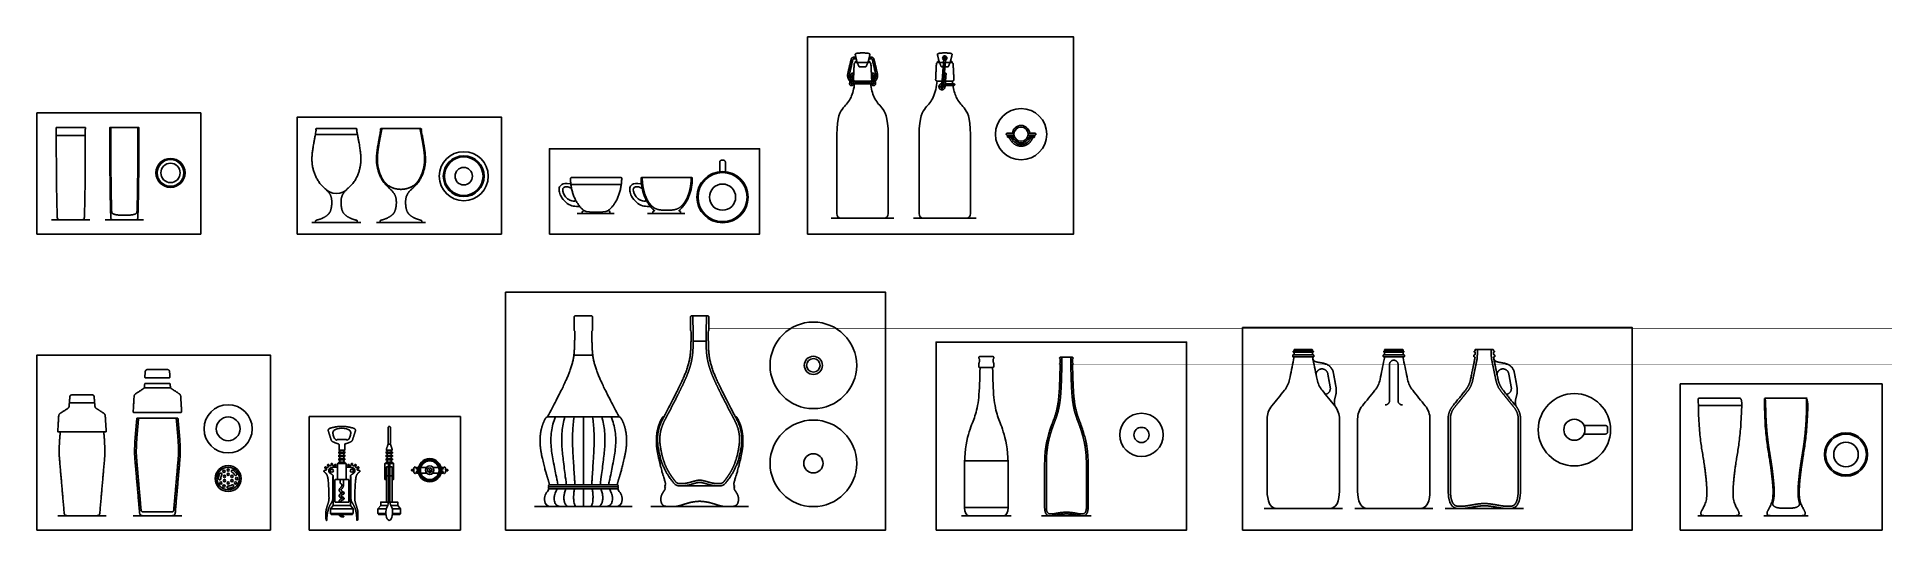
# Model space of a CAD drawing. Header units: millimetres. Extents: x 495.4 to 498.64, y 0.59 to 1.46.
import ezdxf

# ---------------------------------------------------------------- set-up
doc = ezdxf.new("R2010")
doc.units = ezdxf.units.MM
for name, color, linetype, true_color in [('2D$AG-DETAILS', 7, 'Continuous', 0x66ffff), ('2D$AG-DETAILS-DIAGRAM', 7, 'Continuous', 0xccff66), ('2D$AG-DIAGRAM', 7, 'Continuous', 0xfecc66), ('2D$AG-OBJECTS', 7, 'Continuous', 0x66ccff), ('2D$X-VPRT', 7, 'Continuous', 0xfb02ff)]:
    doc.layers.add(name, color=color, linetype=linetype, true_color=true_color)

msp = doc.modelspace()

# ---------------------------------------------------------------- linework, layer by layer
at = {"layer": '2D$AG-DETAILS'}
for points in [[(496.3426, 0.8991), (496.3592, 0.8991), (496.3758, 0.8991)], [(496.3592, 0.6712), (496.3592, 0.7908)], [(497.0283, 0.7136), (497.1045, 0.7136)], [(496.3592, 0.6333), (496.3592, 0.6645)], [(497.0283, 0.6316), (497.1045, 0.6316)]]:
    msp.add_lwpolyline(points, dxfattribs=at)
for centre in [(495.7284, 0.6954), (495.7295, 0.6862), (495.7295, 0.6787), (495.7359, 0.6974), (495.7359, 0.6899), (495.7424, 0.6862), (495.7424, 0.6787), (495.7509, 0.6824), (495.723, 0.6749), (495.7284, 0.6694), (495.7359, 0.6749), (495.7489, 0.6749)]:
    msp.add_circle(centre, 0.002, dxfattribs=at)
for points, knots in [([(496.3146, 0.6712), (496.3145, 0.6717), (496.3145, 0.6721), (496.3141, 0.6755), (496.3135, 0.6783), (496.3099, 0.6933), (496.3093, 0.6978), (496.3052, 0.7193), (496.3036, 0.7284), (496.3027, 0.7376), (496.302, 0.7468), (496.302, 0.7558), (496.3038, 0.7695), (496.3047, 0.7739), (496.3072, 0.7826), (496.3088, 0.7867), (496.3104, 0.7908)], [4.389385, 4.389385, 4.389385, 4.389385, 4.527908, 4.527908, 5.349461, 5.349461, 8.95618, 8.95618, 11.598435, 11.598435, 11.598435, 14.409918, 14.409918, 15.798687, 15.798687, 17.184325, 17.184325, 17.184325, 17.184325]), ([(496.3295, 0.6712), (496.3294, 0.6719), (496.3294, 0.6726), (496.3291, 0.6761), (496.3287, 0.6788), (496.3263, 0.6933), (496.3259, 0.7), (496.3232, 0.7207), (496.3222, 0.7294), (496.3215, 0.7383), (496.321, 0.7473), (496.321, 0.7561), (496.3223, 0.7695), (496.3229, 0.7739), (496.3245, 0.7825), (496.3256, 0.7867), (496.3267, 0.7908)], [4.310672, 4.310672, 4.310672, 4.310672, 4.527908, 4.527908, 5.349461, 5.349461, 8.95618, 8.95618, 11.598435, 11.598435, 11.598435, 14.409918, 14.409918, 15.798687, 15.798687, 17.184325, 17.184325, 17.184325, 17.184325]), ([(496.3443, 0.6712), (496.3443, 0.6721), (496.3443, 0.6731), (496.3442, 0.6767), (496.344, 0.6793), (496.3427, 0.6933), (496.3425, 0.7022), (496.3412, 0.7221), (496.3407, 0.7305), (496.3404, 0.739), (496.3401, 0.7477), (496.3401, 0.7565), (496.3407, 0.7696), (496.341, 0.7739), (496.3419, 0.7824), (496.3424, 0.7866), (496.3429, 0.7908)], [4.225461, 4.225461, 4.225461, 4.225461, 4.527908, 4.527908, 5.349461, 5.349461, 8.95618, 8.95618, 11.598435, 11.598435, 11.598435, 14.409918, 14.409918, 15.798687, 15.798687, 17.184325, 17.184325, 17.184325, 17.184325]), ([(496.374, 0.6712), (496.374, 0.6721), (496.3741, 0.6731), (496.3742, 0.6767), (496.3744, 0.6793), (496.3756, 0.6933), (496.3758, 0.7022), (496.3772, 0.7221), (496.3777, 0.7305), (496.378, 0.739), (496.3782, 0.7477), (496.3783, 0.7565), (496.3776, 0.7696), (496.3773, 0.7739), (496.3765, 0.7824), (496.376, 0.7866), (496.3754, 0.7908)], [4.225461, 4.225461, 4.225461, 4.225461, 4.527908, 4.527908, 5.349461, 5.349461, 8.95618, 8.95618, 11.598435, 11.598435, 11.598435, 14.409918, 14.409918, 15.798687, 15.798687, 17.184325, 17.184325, 17.184325, 17.184325]), ([(496.3889, 0.6712), (496.3889, 0.6719), (496.389, 0.6726), (496.3892, 0.6761), (496.3896, 0.6788), (496.392, 0.6933), (496.3925, 0.7), (496.3951, 0.7207), (496.3962, 0.7294), (496.3968, 0.7383), (496.3973, 0.7473), (496.3973, 0.7561), (496.3961, 0.7695), (496.3955, 0.7739), (496.3938, 0.7825), (496.3928, 0.7867), (496.3917, 0.7908)], [4.310672, 4.310672, 4.310672, 4.310672, 4.527908, 4.527908, 5.349461, 5.349461, 8.95618, 8.95618, 11.598435, 11.598435, 11.598435, 14.409918, 14.409918, 15.798687, 15.798687, 17.184325, 17.184325, 17.184325, 17.184325]), ([(496.4038, 0.6712), (496.4038, 0.6717), (496.4039, 0.6721), (496.4042, 0.6755), (496.4048, 0.6783), (496.4085, 0.6933), (496.4091, 0.6978), (496.4131, 0.7193), (496.4147, 0.7284), (496.4157, 0.7376), (496.4164, 0.7468), (496.4164, 0.7558), (496.4145, 0.7695), (496.4136, 0.7739), (496.4112, 0.7826), (496.4095, 0.7867), (496.4079, 0.7908)], [4.389385, 4.389385, 4.389385, 4.389385, 4.527908, 4.527908, 5.349461, 5.349461, 8.95618, 8.95618, 11.598435, 11.598435, 11.598435, 14.409918, 14.409918, 15.798687, 15.798687, 17.184325, 17.184325, 17.184325, 17.184325]), ([(496.3179, 0.6333), (496.3158, 0.6339), (496.3135, 0.6348), (496.3103, 0.6378), (496.3095, 0.6392), (496.3085, 0.6424), (496.3083, 0.6436), (496.3081, 0.6461), (496.308, 0.6473), (496.3081, 0.6507), (496.3085, 0.6527), (496.31, 0.6573), (496.3112, 0.6595), (496.3127, 0.6627), (496.3131, 0.6636), (496.3135, 0.6645)], [0, 0, 0, 0, 0.793924, 0.793924, 1.350584, 1.350584, 1.726917, 1.726917, 2.062242, 2.062242, 2.68497, 2.68497, 3.441313, 3.441313, 3.728824, 3.728824, 3.728824, 3.728824]), ([(496.3317, 0.6333), (496.3303, 0.6345), (496.3287, 0.6359), (496.3266, 0.6393), (496.326, 0.6408), (496.3254, 0.6439), (496.3253, 0.6451), (496.3251, 0.6475), (496.3251, 0.6486), (496.3251, 0.6518), (496.3254, 0.6538), (496.3264, 0.6582), (496.3272, 0.6605), (496.3281, 0.6634), (496.3283, 0.6639), (496.3284, 0.6645)], [0, 0, 0, 0, 0.793924, 0.793924, 1.350584, 1.350584, 1.726917, 1.726917, 2.062242, 2.062242, 2.68497, 2.68497, 3.441313, 3.441313, 3.620399, 3.620399, 3.620399, 3.620399]), ([(496.3454, 0.6333), (496.3447, 0.6351), (496.344, 0.637), (496.3429, 0.6408), (496.3426, 0.6424), (496.3423, 0.6453), (496.3422, 0.6465), (496.3421, 0.6488), (496.3421, 0.6499), (496.3422, 0.653), (496.3423, 0.6549), (496.3428, 0.6592), (496.3432, 0.6615), (496.3436, 0.6641), (496.3436, 0.6643), (496.3437, 0.6645)], [0, 0, 0, 0, 0.793924, 0.793924, 1.350584, 1.350584, 1.726917, 1.726917, 2.062242, 2.062242, 2.68497, 2.68497, 3.441313, 3.441313, 3.510888, 3.510888, 3.510888, 3.510888]), ([(496.3729, 0.6333), (496.3736, 0.6351), (496.3744, 0.637), (496.3755, 0.6408), (496.3757, 0.6424), (496.3761, 0.6453), (496.3761, 0.6465), (496.3762, 0.6488), (496.3762, 0.6499), (496.3762, 0.653), (496.3761, 0.6549), (496.3756, 0.6592), (496.3752, 0.6615), (496.3748, 0.6641), (496.3747, 0.6643), (496.3747, 0.6645)], [0, 0, 0, 0, 0.793924, 0.793924, 1.350584, 1.350584, 1.726917, 1.726917, 2.062242, 2.062242, 2.68497, 2.68497, 3.441313, 3.441313, 3.510888, 3.510888, 3.510888, 3.510888]), ([(496.3867, 0.6333), (496.3881, 0.6345), (496.3896, 0.6359), (496.3918, 0.6393), (496.3923, 0.6408), (496.3929, 0.6439), (496.3931, 0.6451), (496.3933, 0.6475), (496.3933, 0.6486), (496.3932, 0.6518), (496.393, 0.6538), (496.392, 0.6582), (496.3912, 0.6605), (496.3903, 0.6634), (496.3901, 0.6639), (496.3899, 0.6645)], [0, 0, 0, 0, 0.793924, 0.793924, 1.350584, 1.350584, 1.726917, 1.726917, 2.062242, 2.062242, 2.68497, 2.68497, 3.441313, 3.441313, 3.620399, 3.620399, 3.620399, 3.620399]), ([(496.4005, 0.6333), (496.4026, 0.6339), (496.4049, 0.6348), (496.4081, 0.6378), (496.4089, 0.6392), (496.4098, 0.6424), (496.41, 0.6436), (496.4103, 0.6461), (496.4104, 0.6473), (496.4102, 0.6507), (496.4098, 0.6527), (496.4083, 0.6573), (496.4072, 0.6595), (496.4056, 0.6627), (496.4052, 0.6636), (496.4049, 0.6645)], [0, 0, 0, 0, 0.793924, 0.793924, 1.350584, 1.350584, 1.726917, 1.726917, 2.062242, 2.062242, 2.68497, 2.68497, 3.441313, 3.441313, 3.728824, 3.728824, 3.728824, 3.728824])]:
    msp.add_open_spline(points, degree=3, knots=knots, dxfattribs=at)
for points, weights, knots in [([(495.7189, 0.6824), (495.7189, 0.6804), (495.7209, 0.6804), (495.7229, 0.6804), (495.7229, 0.6824), (495.7229, 0.6859), (495.7247, 0.6889), (495.7257, 0.6907), (495.724, 0.6917), (495.7222, 0.6927), (495.7212, 0.6909), (495.7189, 0.687), (495.7189, 0.6824)], [1, 0.707106781187, 1, 0.707106781187, 1, 0.965925826289, 1, 0.707106781186, 1, 0.707106781186, 1, 0.965925826289, 1], [-3.527251, -3.527251, -3.527251, -3.213092, -3.213092, -2.898932, -2.898932, -1.86004, -1.86004, -1.545881, -1.545881, -1.231722, -1.231722, -0.192829, -0.192829, -0.192829]), ([(495.7444, 0.6972), (495.7427, 0.6982), (495.7417, 0.6964), (495.7407, 0.6947), (495.7424, 0.6937), (495.7455, 0.692), (495.7472, 0.6889), (495.7482, 0.6872), (495.7499, 0.6882), (495.7517, 0.6892), (495.7507, 0.6909), (495.7484, 0.6949), (495.7444, 0.6972)], [1, 0.707106781187, 1, 0.707106781187, 1, 0.965925826289, 1, 0.707106781187, 1, 0.707106781187, 1, 0.965925826289, 1], [2.609689, 2.609689, 2.609689, 2.923848, 2.923848, 3.238007, 3.238007, 4.2769, 4.2769, 4.591059, 4.591059, 4.905218, 4.905218, 5.94411, 5.94411, 5.94411]), ([(495.7444, 0.6677), (495.7462, 0.6687), (495.7452, 0.6704), (495.7442, 0.6722), (495.7424, 0.6712), (495.7394, 0.6694), (495.7359, 0.6694), (495.7339, 0.6694), (495.7339, 0.6674), (495.7339, 0.6654), (495.7359, 0.6654), (495.7405, 0.6654), (495.7444, 0.6677)], [1, 0.707106781187, 1, 0.707106781187, 1, 0.965925826289, 1, 0.707106781187, 1, 0.707106781187, 1, 0.965925826289, 1], [2.609689, 2.609689, 2.609689, 2.923848, 2.923848, 3.238007, 3.238007, 4.2769, 4.2769, 4.591059, 4.591059, 4.905218, 4.905218, 5.94411, 5.94411, 5.94411])]:
    msp.add_rational_spline(points, weights, degree=2, knots=knots, dxfattribs=at)
at = {"layer": '2D$AG-DETAILS-DIAGRAM'}
for points in [[(495.4342, 1.2852), (495.4852, 1.2852)], [(495.8889, 1.2869), (495.9628, 1.2869)], [(496.4258, 1.1989), (496.3374, 1.1989)], [(496.5746, 0.9238), (496.5521, 0.9238)], [(495.5884, 0.8416), (495.635, 0.8416)], [(498.316, 0.8105), (498.3918, 0.8105)]]:
    msp.add_lwpolyline(points, dxfattribs=at)
for centre, radius in [((495.6347, 1.2193), 0.017), ((496.1493, 1.2135), 0.0153), ((496.6035, 1.1767), 0.023), ((498.5751, 0.7247), 0.0216)]:
    msp.add_circle(centre, radius, dxfattribs=at)
for points, weights, knots in [([(496.8585, 1.4131), (496.8571, 1.4099), (496.8558, 1.4067), (496.8553, 1.4053), (496.8538, 1.4053), (496.8515, 1.4053), (496.8492, 1.4053), (496.847, 1.4053), (496.8447, 1.4053), (496.8432, 1.4053), (496.8426, 1.4067), (496.8413, 1.4099), (496.84, 1.4131)], [1, 1, 1, 0.830700263655, 1, 1, 1, 1, 1, 0.830700263655, 1, 1, 1], [0.323819, 0.323819, 0.323819, 0.984381, 0.984381, 1.246283, 1.246283, 2, 2, 2.753717, 2.753717, 3.015619, 3.015619, 3.676181, 3.676181, 3.676181]), ([(496.9908, 1.4053), (496.9899, 1.4053), (496.989, 1.4053), (496.9875, 1.4053), (496.9869, 1.4067), (496.9856, 1.4099), (496.9843, 1.4131)], [1, 1, 1, 0.830700263655, 1, 1, 1], [2.455217, 2.455217, 2.455217, 2.753717, 2.753717, 3.015619, 3.015619, 3.676181, 3.676181, 3.676181]), ([(497.0027, 1.4131), (497.0014, 1.4099), (497.0001, 1.4067), (496.9995, 1.4053), (496.998, 1.4053), (496.9959, 1.4053), (496.9938, 1.4053)], [1, 1, 1, 0.830700263655, 1, 1, 1], [0.323819, 0.323819, 0.323819, 0.984381, 0.984381, 1.246283, 1.246283, 1.95814, 1.95814, 1.95814])]:
    msp.add_rational_spline(points, weights, degree=2, knots=knots, dxfattribs=at)
at = {"layer": '2D$AG-DIAGRAM'}
for points in [[(495.4261, 1.1371), (495.4934, 1.1371)], [(495.52, 1.1371), (495.5873, 1.1371)], [(496.4134, 1.1477), (496.3481, 1.1477)], [(496.5373, 1.1477), (496.472, 1.1477)], [(496.7942, 1.1399), (496.9042, 1.1399)], [(496.9385, 1.1399), (497.0485, 1.1399)], [(495.8827, 1.1319), (495.969, 1.1319)], [(495.996, 1.1319), (496.0823, 1.1319)], [(495.4368, 0.6173), (495.5219, 0.6173)], [(495.5692, 0.6173), (495.6543, 0.6173)], [(496.2736, 0.6333), (496.4447, 0.6333)], [(496.4778, 0.6333), (496.6489, 0.6333)], [(497.0226, 0.6173), (497.1102, 0.6173)], [(497.1631, 0.6173), (497.2506, 0.6173)], [(497.5542, 0.63), (497.6912, 0.63)], [(497.713, 0.63), (497.85, 0.63)], [(497.8719, 0.63), (498.0089, 0.63)], [(498.3151, 0.6173), (498.3928, 0.6173)], [(498.4312, 0.6173), (498.5088, 0.6173)]]:
    msp.add_lwpolyline(points, dxfattribs=at)
at = {"layer": '2D$AG-OBJECTS'}
for points in [[(495.5785, 1.2991), (495.5289, 1.2991)], [(496.074, 1.297), (496.0043, 1.297)], [(496.5495, 1.2112), (496.4615, 1.2112)], [(496.5773, 0.9683), (496.5493, 0.9683)], [(497.9555, 0.9094), (497.9252, 0.9094)], [(497.2169, 0.8957), (497.1968, 0.8957)], [(498.5072, 0.8234), (498.4328, 0.8234)], [(495.5776, 0.7887), (495.6458, 0.7887)], [(495.9389, 0.7291), (495.9389, 0.7321), (495.9319, 0.7321), (495.9319, 0.7291)], [(495.9319, 0.7271), (495.9319, 0.7231)], [(495.9319, 0.7211), (495.9319, 0.7171)], [(495.9319, 0.7151), (495.9319, 0.7111)], [(495.9389, 0.7231), (495.9389, 0.7271)], [(495.9389, 0.7171), (495.9389, 0.7211)], [(495.9389, 0.7111), (495.9389, 0.7151)], [(496.0221, 0.7291), (496.0221, 0.7321), (496.0151, 0.7321), (496.0151, 0.7291)], [(496.0151, 0.7271), (496.0151, 0.7231)], [(496.0151, 0.7211), (496.0151, 0.7171)], [(496.0151, 0.7151), (496.0151, 0.7111)], [(496.0221, 0.7231), (496.0221, 0.7271)], [(496.0221, 0.7171), (496.0221, 0.7211)], [(496.0221, 0.7111), (496.0221, 0.7151)], [(496.0158, 0.6352), (496.0036, 0.6352), (496.0036, 0.6411), (496.0173, 0.6411), (496.0136, 0.6411), (496.0136, 0.6874), (496.0173, 0.6874), (496.0136, 0.6874), (496.0136, 0.7028), (496.0173, 0.7028)], [(496.0236, 0.6811), (496.0261, 0.6811), (496.0261, 0.7091), (496.0111, 0.7091), (496.0111, 0.6811), (496.0136, 0.6811)], [(496.0198, 0.7056), (496.0173, 0.7056)], [(496.0198, 0.7007), (496.0173, 0.7007)], [(496.0198, 0.6966), (496.0173, 0.6966)], [(496.0198, 0.7028), (496.0236, 0.7028), (496.0236, 0.6874), (496.0198, 0.6874), (496.0236, 0.6874), (496.0236, 0.6411), (496.0198, 0.6411), (496.0336, 0.6411), (496.0336, 0.6352), (496.0213, 0.6352)], [(496.0698, 0.7021), (496.0666, 0.7021), (496.0666, 0.6992)], [(496.0666, 0.6951), (496.0666, 0.6921), (496.0698, 0.6921)], [(496.084, 0.7021), (496.074, 0.7021)], [(496.074, 0.6921), (496.084, 0.6921)], [(496.0952, 0.7021), (496.1052, 0.7021)], [(496.1052, 0.6921), (496.0952, 0.6921)], [(496.1094, 0.7021), (496.1126, 0.7021), (496.1126, 0.6992)], [(496.1126, 0.6951), (496.1126, 0.6921), (496.1094, 0.6921)], [(497.1688, 0.7105), (497.1688, 0.6308)], [(497.245, 0.6308), (497.245, 0.7105)], [(496.528, 0.6696), (496.5987, 0.6696)], [(495.9154, 0.6291), (495.9204, 0.6352)], [(495.9554, 0.6291), (495.9504, 0.6352)], [(495.9986, 0.6291), (496.0036, 0.6352)], [(496.0129, 0.6191), (496.0002, 0.6191), (496.0002, 0.6211), (496.0127, 0.6211), (495.9986, 0.6211), (495.9986, 0.6291), (496.0133, 0.6291)], [(496.0238, 0.6291), (496.0386, 0.6291), (496.0386, 0.6211), (496.0244, 0.6211), (496.0369, 0.6211), (496.0369, 0.6191), (496.0242, 0.6191)], [(496.0386, 0.6291), (496.0336, 0.6352)], [(496.5083, 0.6333), (496.6184, 0.6333)], [(497.1757, 0.6173), (497.2324, 0.6173)], [(497.8938, 0.63), (497.9869, 0.63)]]:
    msp.add_lwpolyline(points, dxfattribs=at)
for points in [[(495.9409, 0.7271), (495.9409, 0.7291), (495.9299, 0.7291), (495.9299, 0.7271)], [(495.9409, 0.7211), (495.9409, 0.7231), (495.9299, 0.7231), (495.9299, 0.7211)], [(495.9409, 0.7151), (495.9409, 0.7171), (495.9299, 0.7171), (495.9299, 0.7151)], [(496.0241, 0.7271), (496.0241, 0.7291), (496.0131, 0.7291), (496.0131, 0.7271)], [(496.0241, 0.7211), (496.0241, 0.7231), (496.0131, 0.7231), (496.0131, 0.7211)], [(496.0241, 0.7151), (496.0241, 0.7171), (496.0131, 0.7171), (496.0131, 0.7151)], [(495.9429, 0.7091), (495.9279, 0.7091), (495.9279, 0.6811), (495.9429, 0.6811)], [(495.9409, 0.7091), (495.9409, 0.7111), (495.9299, 0.7111), (495.9299, 0.7091)], [(496.0241, 0.7091), (496.0241, 0.7111), (496.0131, 0.7111), (496.0131, 0.7091)], [(495.9554, 0.6211), (495.9154, 0.6211), (495.9154, 0.6291), (495.9554, 0.6291)], [(495.9538, 0.6191), (495.917, 0.6191), (495.917, 0.6211), (495.9538, 0.6211)]]:
    msp.add_lwpolyline(points, close=True, dxfattribs=at)
for centre, radius in [((497.1274, 1.2873), 0.045), ((497.1274, 1.2873), 0.0125), ((495.6347, 1.2193), 0.0255), ((495.6347, 1.2193), 0.0235), ((496.1493, 1.2135), 0.043), ((496.1493, 1.2135), 0.0359), ((496.1493, 1.2135), 0.0339), ((496.6035, 1.1767), 0.045), ((496.6035, 1.1767), 0.043), ((496.7629, 0.8813), 0.076), ((496.7629, 0.8813), 0.0159), ((496.7629, 0.8813), 0.0119), ((495.7358, 0.7698), 0.0423), ((498.0984, 0.7682), 0.0635), ((495.7359, 0.7698), 0.0208), ((496.7629, 0.7092), 0.076), ((497.3387, 0.7591), 0.0381), ((498.0984, 0.7682), 0.0185), ((497.3387, 0.7591), 0.0133), ((498.5751, 0.7247), 0.038), ((498.5751, 0.7247), 0.0357), ((496.0896, 0.6971), 0.0204), ((496.0896, 0.6971), 0.0184), ((496.0896, 0.6971), 0.0164), ((496.7629, 0.7092), 0.0169), ((495.7359, 0.6824), 0.0228), ((495.7359, 0.6824), 0.0198), ((495.9178, 0.6963), 0.00277), ((496.0896, 0.6971), 0.0075)]:
    msp.add_circle(centre, radius, dxfattribs=at)
at = {"layer": '2D$AG-OBJECTS', "extrusion": (0, 0, -1)}
msp.add_circle((-495.953, 0.6963), 0.00277, dxfattribs=at)
at = {"layer": '2D$AG-OBJECTS'}
for centre, radius, start, end in [((496.9935, 1.4209), 0.00384, 288.37, 242.488), ((497.1274, 1.2873), 0.0153, 5.619, 174.381), ((497.1274, 1.2873), 0.0153, 185.619, 354.381)]:
    msp.add_arc(centre, radius, start, end, dxfattribs=at)
for points, weights, degree, knots in [([(496.84, 1.4131), (496.8385, 1.4131), (496.8376, 1.4131), (496.8374, 1.4131), (496.8369, 1.4131), (496.8365, 1.4135), (496.8365, 1.414), (496.8365, 1.4146), (496.8369, 1.415), (496.8374, 1.415), (496.8376, 1.415), (496.8382, 1.415), (496.8392, 1.415), (496.8383, 1.4189), (496.8374, 1.4229), (496.8364, 1.4268), (496.8363, 1.4275), (496.8365, 1.4281), (496.8371, 1.4285), (496.8393, 1.4299), (496.8445, 1.4299), (496.8492, 1.4299), (496.8539, 1.4299), (496.8591, 1.4299), (496.8614, 1.4285), (496.8619, 1.4281), (496.8622, 1.4275), (496.862, 1.4268), (496.8611, 1.4229), (496.8602, 1.4189), (496.8592, 1.415), (496.8603, 1.415), (496.8609, 1.415), (496.861, 1.415), (496.8616, 1.415), (496.862, 1.4146), (496.862, 1.414), (496.862, 1.4135), (496.8616, 1.4131), (496.861, 1.4131), (496.8608, 1.4131), (496.86, 1.4131), (496.8585, 1.4131), (496.8523, 1.4131), (496.8461, 1.4131), (496.84, 1.4131)], [1, 1, 1, 1, 0.804737854124, 0.804737854124, 1, 0.804737854124, 0.804737854124, 1, 1, 1, 1, 1, 1, 1, 0.87961289448, 0.87961289448, 1, 1, 1, 1, 1, 1, 1, 0.87961289448, 0.87961289448, 1, 1, 1, 1, 1, 1, 1, 0.804737854124, 0.804737854124, 1, 0.804737854124, 0.804737854124, 1, 1, 1, 1, 1, 1, 1], 3, [3.676181, 3.676181, 3.676181, 3.676181, 3.737869, 3.737869, 3.737869, 3.887844, 3.887844, 3.887844, 4.03782, 4.03782, 4.03782, 4.087937, 4.087937, 4.087937, 5.30522, 5.30522, 5.30522, 5.48878, 5.48878, 5.48878, 6.7195, 6.7195, 6.7195, 7.95022, 7.95022, 7.95022, 8.13378, 8.13378, 8.13378, 9.351063, 9.351063, 9.351063, 9.40118, 9.40118, 9.40118, 9.551155, 9.551155, 9.551155, 9.701131, 9.701131, 9.701131, 9.762819, 9.762819, 9.762819, 11.608229, 11.608229, 11.608229, 11.608229]), ([(496.9914, 1.4131), (496.989, 1.4131), (496.9866, 1.4131), (496.9843, 1.4131), (496.9828, 1.4131), (496.9819, 1.4131), (496.9817, 1.4131), (496.9811, 1.4131), (496.9807, 1.4135), (496.9807, 1.414), (496.9807, 1.4146), (496.9811, 1.415), (496.9817, 1.415), (496.9819, 1.415), (496.9825, 1.415), (496.9835, 1.415), (496.9826, 1.4189), (496.9816, 1.4229), (496.9807, 1.4268), (496.9806, 1.4275), (496.9808, 1.4281), (496.9814, 1.4285), (496.9836, 1.4299), (496.9888, 1.4299), (496.9935, 1.4299), (496.9982, 1.4299), (497.0034, 1.4299), (497.0056, 1.4285), (497.0062, 1.4281), (497.0064, 1.4275), (497.0063, 1.4268), (497.0054, 1.4229), (497.0044, 1.4189), (497.0035, 1.415), (497.0045, 1.415), (497.0051, 1.415), (497.0053, 1.415), (497.0059, 1.415), (497.0063, 1.4146), (497.0063, 1.414), (497.0063, 1.4135), (497.0059, 1.4131), (497.0053, 1.4131), (497.0051, 1.4131), (497.0042, 1.4131), (497.0027, 1.4131), (496.9999, 1.4131), (496.9972, 1.4131), (496.9944, 1.4131)], [1, 1, 1, 1, 1, 1, 1, 0.804737854124, 0.804737854124, 1, 0.804737854124, 0.804737854124, 1, 1, 1, 1, 1, 1, 1, 0.87961289448, 0.87961289448, 1, 1, 1, 1, 1, 1, 1, 0.87961289448, 0.87961289448, 1, 1, 1, 1, 1, 1, 1, 0.804737854124, 0.804737854124, 1, 0.804737854124, 0.804737854124, 1, 1, 1, 1, 1, 1, 1], 3, [10.898169, 10.898169, 10.898169, 10.898169, 11.608229, 11.608229, 11.608229, 11.669916, 11.669916, 11.669916, 11.819892, 11.819892, 11.819892, 11.969868, 11.969868, 11.969868, 12.019985, 12.019985, 12.019985, 13.237267, 13.237267, 13.237267, 13.420827, 13.420827, 13.420827, 14.651547, 14.651547, 14.651547, 15.882267, 15.882267, 15.882267, 16.065828, 16.065828, 16.065828, 17.28311, 17.28311, 17.28311, 17.333227, 17.333227, 17.333227, 17.483203, 17.483203, 17.483203, 17.633179, 17.633179, 17.633179, 17.694866, 17.694866, 17.694866, 18.530217, 18.530217, 18.530217, 18.530217]), ([(496.827, 1.3802), (496.8215, 1.386), (496.8233, 1.3937), (496.8262, 1.4063), (496.8292, 1.4189), (496.83, 1.4224), (496.8337, 1.4224), (496.8356, 1.4224), (496.8375, 1.4224)], [1, 0.87792219724, 1, 1, 1, 0.783805638796, 1, 1, 1], 2, [1.859816, 1.859816, 1.859816, 3.314905, 3.314905, 4.270556, 4.270556, 4.963353, 4.963353, 5.492106, 5.492106, 5.492106]), ([(496.8275, 1.3844), (496.8251, 1.3884), (496.8262, 1.393), (496.8292, 1.4056), (496.8321, 1.4182), (496.8324, 1.4194), (496.8337, 1.4194), (496.8359, 1.4194), (496.8382, 1.4194)], [1, 0.926525580765, 1, 1, 1, 0.783805638796, 1, 1, 1], 2, [1.881754, 1.881754, 1.881754, 2.774443, 2.774443, 3.730094, 3.730094, 4.422891, 4.422891, 5.049607, 5.049607, 5.049607]), ([(496.8337, 1.3947), (496.8337, 1.3947), (496.8337, 1.3947), (496.8337, 1.3947), (496.8331, 1.3947), (496.8326, 1.3947), (496.832, 1.3947), (496.8302, 1.3947), (496.8288, 1.3934), (496.8285, 1.3916), (496.8278, 1.3866), (496.8272, 1.3816), (496.8265, 1.3767), (496.8263, 1.3755), (496.8267, 1.3744), (496.8276, 1.3736), (496.8278, 1.3734), (496.8283, 1.373), (496.8289, 1.3727), (496.8295, 1.3726), (496.8301, 1.3725), (496.8309, 1.3726), (496.8317, 1.3731), (496.8323, 1.3737), (496.8327, 1.3743), (496.8329, 1.3748), (496.8331, 1.3754), (496.8332, 1.3759), (496.8332, 1.3763), (496.8333, 1.3764)], [1, 0.999800631556, 0.999800631556, 1, 1, 1, 1, 0.835278440076, 0.835278440076, 1, 1, 1, 1, 0.926220734689, 0.926220734689, 1, 1, 1, 1, 1, 1, 1, 1, 1, 1, 1, 1, 1, 1, 1], 3, [7.379116, 7.379116, 7.379116, 7.379116, 7.386453, 7.386453, 7.386453, 7.547683, 7.547683, 7.547683, 7.842761, 7.842761, 7.842761, 9.334569, 9.334569, 9.334569, 9.529661, 9.529661, 9.529661, 9.636592, 9.688491, 9.746071, 9.809825, 9.872452, 9.987905, 10.087118, 10.132852, 10.186431, 10.246787, 10.31977, 10.35703, 10.35703, 10.35703, 10.35703]), ([(496.8614, 1.4131), (496.8638, 1.4131), (496.8639, 1.4107), (496.8646, 1.397), (496.8653, 1.3832), (496.8653, 1.3821), (496.8646, 1.3814), (496.8638, 1.3806), (496.8628, 1.3806), (496.856, 1.3806), (496.8492, 1.3806), (496.8425, 1.3806), (496.8357, 1.3806), (496.8346, 1.3806), (496.8339, 1.3814), (496.8331, 1.3821), (496.8332, 1.3832), (496.8339, 1.397), (496.8345, 1.4107), (496.8346, 1.4131), (496.837, 1.4131), (496.8431, 1.4131), (496.8492, 1.4131), (496.8553, 1.4131), (496.8614, 1.4131)], [1, 0.72418716535, 1, 1, 1, 0.919130968004, 1, 0.919130968004, 1, 1, 1, 1, 1, 0.919130968004, 1, 0.919130968004, 1, 1, 1, 0.72418716535, 1, 1, 1, 1, 1], 2, [-2.163245, -2.163245, -2.163245, -1.782774, -1.782774, -0.93662, -0.93662, -0.734156, -0.734156, -0.531693, -0.531693, 0.305987, 0.305987, 1.143667, 1.143667, 1.346131, 1.346131, 1.548594, 1.548594, 2.394748, 2.394748, 2.775219, 2.775219, 3.611974, 3.611974, 4.448729, 4.448729, 4.448729]), ([(496.8709, 1.3844), (496.8733, 1.3884), (496.8723, 1.393), (496.8693, 1.4056), (496.8663, 1.4182), (496.8661, 1.4194), (496.8648, 1.4194), (496.8625, 1.4194), (496.8603, 1.4194)], [1, 0.926525580765, 1, 1, 1, 0.783805638796, 1, 1, 1], 2, [1.881754, 1.881754, 1.881754, 2.774443, 2.774443, 3.730094, 3.730094, 4.422891, 4.422891, 5.049607, 5.049607, 5.049607]), ([(496.8715, 1.3802), (496.877, 1.386), (496.8752, 1.3937), (496.8722, 1.4063), (496.8693, 1.4189), (496.8684, 1.4224), (496.8648, 1.4224), (496.8629, 1.4224), (496.861, 1.4224)], [1, 0.87792219724, 1, 1, 1, 0.783805638796, 1, 1, 1], 2, [1.859816, 1.859816, 1.859816, 3.314905, 3.314905, 4.270556, 4.270556, 4.963353, 4.963353, 5.492106, 5.492106, 5.492106]), ([(496.8647, 1.3947), (496.8647, 1.3947), (496.8648, 1.3947), (496.8648, 1.3947), (496.8653, 1.3947), (496.8659, 1.3947), (496.8664, 1.3947), (496.8683, 1.3947), (496.8697, 1.3934), (496.8699, 1.3916), (496.8706, 1.3866), (496.8713, 1.3816), (496.872, 1.3767), (496.8721, 1.3755), (496.8717, 1.3744), (496.8709, 1.3736), (496.8706, 1.3734), (496.8702, 1.373), (496.8695, 1.3727), (496.869, 1.3726), (496.8683, 1.3725), (496.8675, 1.3726), (496.8667, 1.3731), (496.8661, 1.3737), (496.8658, 1.3743), (496.8656, 1.3748), (496.8654, 1.3754), (496.8653, 1.3759), (496.8652, 1.3763), (496.8652, 1.3764)], [1, 0.999800631556, 0.999800631556, 1, 1, 1, 1, 0.835278440076, 0.835278440076, 1, 1, 1, 1, 0.926220734689, 0.926220734689, 1, 1, 1, 1, 1, 1, 1, 1, 1, 1, 1, 1, 1, 1, 1], 3, [7.379116, 7.379116, 7.379116, 7.379116, 7.386453, 7.386453, 7.386453, 7.547683, 7.547683, 7.547683, 7.842761, 7.842761, 7.842761, 9.334569, 9.334569, 9.334569, 9.529661, 9.529661, 9.529661, 9.636592, 9.688491, 9.746071, 9.809825, 9.872452, 9.987905, 10.087118, 10.132852, 10.186431, 10.246787, 10.31977, 10.35703, 10.35703, 10.35703, 10.35703]), ([(496.9888, 1.3806), (496.9844, 1.3806), (496.98, 1.3806), (496.9789, 1.3806), (496.9781, 1.3814), (496.9774, 1.3821), (496.9775, 1.3832), (496.9781, 1.397), (496.9788, 1.4107), (496.9789, 1.4131), (496.9813, 1.4131), (496.9863, 1.4131), (496.9914, 1.4131)], [1, 1, 1, 0.919130968004, 1, 0.919130968004, 1, 1, 1, 0.72418716535, 1, 1, 1], 2, [7.210082, 7.210082, 7.210082, 7.755641, 7.755641, 7.958105, 7.958105, 8.160568, 8.160568, 9.006722, 9.006722, 9.387193, 9.387193, 10.078132, 10.078132, 10.078132]), ([(496.9884, 1.376), (496.9883, 1.376), (496.9882, 1.376), (496.9857, 1.3758), (496.9843, 1.3738), (496.9829, 1.3719), (496.9834, 1.3695), (496.9839, 1.3671), (496.986, 1.3659), (496.9882, 1.3648), (496.9905, 1.3656), (496.9937, 1.3668), (496.9939, 1.3702), (496.9941, 1.3716), (496.9942, 1.373), (496.9951, 1.3845), (496.9958, 1.393), (496.9959, 1.3945), (496.9944, 1.3946), (496.9929, 1.3948), (496.9928, 1.3933), (496.9919, 1.3819), (496.991, 1.3704)], [1, 0.996703370166, 1, 0.91039566854, 1, 0.91039566854, 1, 0.91039566854, 1, 0.91039566854, 1, 0.842578846923, 1, 1, 1, 1, 1, 0.707106781186, 1, 0.707106781186, 1, 1, 1], 2, [0.445451, 0.445451, 0.445451, 0.46974, 0.46974, 0.926706, 0.926706, 1.383672, 1.383672, 1.840637, 1.840637, 2.297603, 2.297603, 2.725664, 2.725664, 3.009951, 3.009951, 4.754536, 4.754536, 4.989406, 4.989406, 5.224276, 5.224276, 7.558989, 7.558989, 7.558989]), ([(496.995, 1.4208), (496.993, 1.3955), (496.9909, 1.3702), (496.9908, 1.3687), (496.9893, 1.3688), (496.9878, 1.369), (496.988, 1.3704), (496.99, 1.3957), (496.992, 1.421), (496.9921, 1.4225), (496.9936, 1.4224), (496.9951, 1.4223), (496.995, 1.4208)], [1, 1, 1, 0.707106781187, 1, 0.707106781187, 1, 1, 1, 0.707106781186, 1, 0.707106781186, 1], 2, [0, 0, 0, 5.076118, 5.076118, 5.310988, 5.310988, 5.545858, 5.545858, 10.621976, 10.621976, 10.856846, 10.856846, 11.091716, 11.091716, 11.091716]), ([(496.9944, 1.4131), (497, 1.4131), (497.0057, 1.4131), (497.0081, 1.4131), (497.0082, 1.4107), (497.0089, 1.397), (497.0095, 1.3832), (497.0096, 1.3821), (497.0089, 1.3814), (497.0081, 1.3806), (497.007, 1.3806), (497.0009, 1.3806), (496.9948, 1.3806)], [1, 1, 1, 0.72418716535, 1, 1, 1, 0.919130968004, 1, 0.919130968004, 1, 1, 1], 2, [3.671875, 3.671875, 3.671875, 4.448729, 4.448729, 4.8292, 4.8292, 5.675354, 5.675354, 5.877818, 5.877818, 6.080281, 6.080281, 6.839118, 6.839118, 6.839118]), ([(496.8304, 1.3776), (496.8304, 1.3776), (496.8304, 1.3773), (496.8303, 1.3768), (496.8302, 1.3762), (496.8301, 1.3759), (496.83, 1.3757), (496.83, 1.3757), (496.83, 1.3756), (496.83, 1.3756), (496.8299, 1.3756), (496.8299, 1.3756), (496.8299, 1.3756), (496.8299, 1.3756), (496.8298, 1.3757), (496.8297, 1.3757), (496.8296, 1.3758), (496.8295, 1.3759), (496.8294, 1.3761), (496.8295, 1.3763), (496.8301, 1.3812), (496.8308, 1.3862), (496.8315, 1.3912), (496.8315, 1.3915), (496.8317, 1.3917), (496.832, 1.3917), (496.8326, 1.3917), (496.8331, 1.3917), (496.8336, 1.3917)], [1, 1, 1, 1, 1, 1, 1, 1, 1, 1, 1, 1, 1, 1, 1, 1, 1, 0.926220734687, 0.926220734687, 1, 1, 1, 1, 0.835278440075, 0.835278440075, 1, 1, 1, 1], 3, [4.434485, 4.434485, 4.434485, 4.434485, 4.437892, 4.537979, 4.577637, 4.619758, 4.634453, 4.634453, 4.634453, 4.644838, 4.644838, 4.644838, 4.681641, 4.681641, 4.681641, 4.772006, 4.772006, 4.772006, 4.967098, 4.967098, 4.967098, 6.458907, 6.458907, 6.458907, 6.753984, 6.753984, 6.753984, 6.907925, 6.907925, 6.907925, 6.907925]), ([(496.8687, 1.378), (496.8652, 1.3758), (496.861, 1.3758), (496.8551, 1.3758), (496.8492, 1.3758), (496.8433, 1.3758), (496.8375, 1.3758), (496.8333, 1.3758), (496.8297, 1.378)], [1, 0.960891509489, 1, 1, 1, 1, 1, 0.960891509489, 1], 2, [-0.817734, -0.817734, -0.817734, 0, 0, 0.689781, 0.689781, 1.379561, 1.379561, 2.197295, 2.197295, 2.197295]), ([(496.8683, 1.3814), (496.8651, 1.3788), (496.861, 1.3788), (496.8551, 1.3788), (496.8492, 1.3788), (496.8433, 1.3788), (496.8375, 1.3788), (496.8333, 1.3788), (496.8302, 1.3814)], [1, 0.942285097196, 1, 1, 1, 1, 1, 0.942285097196, 1], 2, [-0.790118, -0.790118, -0.790118, 0, 0, 0.689781, 0.689781, 1.379561, 1.379561, 2.169679, 2.169679, 2.169679]), ([(496.8332, 1.3833), (496.8327, 1.3835), (496.8322, 1.3835), (496.8318, 1.3833), (496.8314, 1.383), (496.8311, 1.3826), (496.831, 1.3821), (496.831, 1.3817), (496.8309, 1.3813), (496.8309, 1.3809)], [1, 0.925124788493, 0.925124788493, 1, 0.925124788493, 0.925124788493, 1, 1, 1, 1], 3, [11.0791343, 11.0791343, 11.0791343, 11.0791343, 11.222684, 11.222684, 11.222684, 11.3662336, 11.3662336, 11.3662336, 11.4925595, 11.4925595, 11.4925595, 11.4925595]), ([(496.868, 1.3776), (496.868, 1.3776), (496.8681, 1.3773), (496.8682, 1.3768), (496.8683, 1.3762), (496.8683, 1.3759), (496.8684, 1.3757), (496.8684, 1.3757), (496.8685, 1.3756), (496.8685, 1.3756), (496.8685, 1.3756), (496.8685, 1.3756), (496.8686, 1.3756), (496.8686, 1.3756), (496.8687, 1.3757), (496.8687, 1.3757), (496.8688, 1.3758), (496.8689, 1.3759), (496.869, 1.3761), (496.869, 1.3763), (496.8683, 1.3812), (496.8676, 1.3862), (496.867, 1.3912), (496.8669, 1.3915), (496.8667, 1.3917), (496.8664, 1.3917), (496.8659, 1.3917), (496.8654, 1.3917), (496.8649, 1.3917)], [1, 1, 1, 1, 1, 1, 1, 1, 1, 1, 1, 1, 1, 1, 1, 1, 1, 0.926220734687, 0.926220734687, 1, 1, 1, 1, 0.835278440075, 0.835278440075, 1, 1, 1, 1], 3, [4.434485, 4.434485, 4.434485, 4.434485, 4.437892, 4.537979, 4.577637, 4.619758, 4.634453, 4.634453, 4.634453, 4.644838, 4.644838, 4.644838, 4.681641, 4.681641, 4.681641, 4.772006, 4.772006, 4.772006, 4.967098, 4.967098, 4.967098, 6.458907, 6.458907, 6.458907, 6.753984, 6.753984, 6.753984, 6.907925, 6.907925, 6.907925, 6.907925]), ([(496.8653, 1.3833), (496.8657, 1.3835), (496.8662, 1.3835), (496.8666, 1.3833), (496.8671, 1.383), (496.8674, 1.3826), (496.8674, 1.3821), (496.8675, 1.3817), (496.8675, 1.3813), (496.8676, 1.3809)], [1, 0.925124788493, 0.925124788493, 1, 0.925124788493, 0.925124788493, 1, 1, 1, 1], 3, [11.0791343, 11.0791343, 11.0791343, 11.0791343, 11.222684, 11.222684, 11.222684, 11.3662336, 11.3662336, 11.3662336, 11.4925595, 11.4925595, 11.4925595, 11.4925595]), ([(496.9906, 1.3694), (496.9902, 1.3687), (496.9894, 1.3684), (496.9885, 1.3681), (496.9875, 1.3685), (496.9866, 1.369), (496.9863, 1.37), (496.986, 1.371), (496.9866, 1.3719), (496.9871, 1.3728), (496.9882, 1.373)], [0.922647398922, 0.910950805013, 1, 0.915730281846, 1, 0.915730281846, 1, 0.915730281846, 1, 0.915730281846, 1], 2, [16.68128, 16.68128, 16.68128, 16.923423, 16.923423, 17.119079, 17.119079, 17.314734, 17.314734, 17.510389, 17.510389, 17.706044, 17.706044, 17.706044]), ([(496.9944, 1.376), (497.0019, 1.376), (497.0094, 1.376), (497.0109, 1.376), (497.0109, 1.3745), (497.0109, 1.373), (497.0094, 1.373), (497.0018, 1.373), (496.9942, 1.373)], [1, 1, 1, 0.707106781187, 1, 0.707106781187, 1, 1, 1], 2, [0.611954, 0.611954, 0.611954, 2.114741, 2.114741, 2.349611, 2.349611, 2.584481, 2.584481, 4.111175, 4.111175, 4.111175]), ([(495.4804, 1.1371), (495.4821, 1.1371), (495.4833, 1.1383), (495.4834, 1.1399), (495.4852, 1.1789), (495.4852, 1.2716), (495.4852, 1.297), (495.4852, 1.2971), (495.4853, 1.2973), (495.4853, 1.2973), (495.4855, 1.2976), (495.4856, 1.2979), (495.4856, 1.2982), (495.4855, 1.2985), (495.4853, 1.2988), (495.485, 1.299), (495.4848, 1.299), (495.4847, 1.2991), (495.4845, 1.2991), (495.4845, 1.2991), (495.468, 1.2991), (495.4515, 1.2991), (495.435, 1.2991), (495.435, 1.2991), (495.4348, 1.2991), (495.4346, 1.299), (495.4345, 1.299), (495.4342, 1.2988), (495.434, 1.2985), (495.4339, 1.2982), (495.4338, 1.2979), (495.4339, 1.2976), (495.4341, 1.2973), (495.4342, 1.2973), (495.4342, 1.2971), (495.4342, 1.297), (495.4342, 1.2716), (495.4343, 1.1789), (495.4361, 1.1399), (495.4362, 1.1383), (495.4374, 1.1371), (495.4391, 1.1371), (495.446, 1.1371), (495.4529, 1.1371), (495.4597, 1.1371), (495.4666, 1.1371), (495.4735, 1.1371), (495.4804, 1.1371)], [1, 0.815531084431, 0.815531084431, 1, 1, 1, 1, 0.960354478277, 0.960354478277, 1, 0.950743827557, 0.961562077278, 1.03245474916, 0.948795668544, 0.948795668544, 1.03245474916, 0.997100108685, 0.973204815878, 0.969781684384, 0.969717539063, 0.969717539063, 0.969717539063, 0.969717539063, 0.969781684354, 0.973204815648, 0.997100108457, 1.03245474917, 0.94879566855, 0.94879566855, 1.03245474917, 0.961562077285, 0.950743827564, 1.00000000001, 0.960354478283, 0.960354478283, 1.00000000001, 1.00000000001, 1.00000000001, 1.00000000001, 0.815531084437, 0.815531084437, 1.00000000001, 1.00000000001, 1.00000000001, 1.00000000001, 1.00000000001, 1.00000000001, 1.00000000001], 3, [-33.662736, -33.662736, -33.662736, -33.662736, -33.205392, -33.205392, -33.205392, -17.836258, -17.836258, -17.836258, -17.80388, -17.80388, -17.80388, -17.715219, -17.715219, -17.715219, -17.610592, -17.610592, -17.610592, -17.566376, -17.558834, -17.558834, -17.558834, -12.614237, -12.614237, -12.614237, -12.606695, -12.56248, -12.56248, -12.56248, -12.457852, -12.457852, -12.457852, -12.369191, -12.369191, -12.369191, -12.336813, -12.336813, -12.336813, 3.032319, 3.032319, 3.032319, 3.489663, 3.489663, 3.489663, 5.554081, 5.554081, 5.554081, 7.6185, 7.6185, 7.6185, 7.6185]), ([(495.5743, 1.1371), (495.576, 1.1371), (495.5772, 1.1383), (495.5773, 1.1399), (495.5791, 1.1789), (495.5792, 1.2716), (495.5792, 1.297), (495.5792, 1.2971), (495.5792, 1.2973), (495.5793, 1.2973), (495.5795, 1.2976), (495.5795, 1.2979), (495.5795, 1.2982), (495.5794, 1.2985), (495.5792, 1.2988), (495.5789, 1.299), (495.5786, 1.2991), (495.5782, 1.2991), (495.5779, 1.2989), (495.5776, 1.2987), (495.5774, 1.2984), (495.5774, 1.298), (495.5774, 1.2919), (495.5774, 1.2757), (495.5773, 1.2498), (495.5772, 1.224), (495.577, 1.2022), (495.5767, 1.1847), (495.5765, 1.1693), (495.5762, 1.1598), (495.5761, 1.1559), (495.5759, 1.1501), (495.5758, 1.1465), (495.5626, 1.1448), (495.5537, 1.1448), (495.5447, 1.1448), (495.5315, 1.1465), (495.5314, 1.1501), (495.5312, 1.1559), (495.5311, 1.1598), (495.5309, 1.1693), (495.5306, 1.1847), (495.5304, 1.2022), (495.5301, 1.224), (495.53, 1.2498), (495.5299, 1.2757), (495.5299, 1.2919), (495.5299, 1.298), (495.5299, 1.2984), (495.5297, 1.2987), (495.5294, 1.2989), (495.5291, 1.2991), (495.5288, 1.2991), (495.5284, 1.299), (495.5281, 1.2988), (495.5279, 1.2985), (495.5278, 1.2982), (495.5278, 1.2979), (495.5279, 1.2976), (495.5281, 1.2973), (495.5281, 1.2973), (495.5282, 1.2971), (495.5282, 1.297), (495.5282, 1.2716), (495.5282, 1.1789), (495.53, 1.1399), (495.5301, 1.1383), (495.5313, 1.1371), (495.533, 1.1371), (495.5399, 1.1371), (495.5468, 1.1371), (495.5537, 1.1371), (495.5605, 1.1371), (495.5674, 1.1371), (495.5743, 1.1371)], [1, 0.815531084431, 0.815531084431, 1, 1, 1, 1, 0.960354478277, 0.960354478277, 1, 0.950743827557, 0.961562077278, 1.03245474916, 0.948795668544, 0.948795668544, 1.03245474916, 0.948795668544, 0.948795668544, 1.03245474916, 0.948795668544, 0.948795668544, 1.03245474916, 1.03245474916, 1.03245474916, 1.03245474916, 1.03245474916, 1.03245474916, 1.03245474916, 1.03245474916, 1.03245474916, 1.03245474916, 1.03245474916, 1.03245474916, 1.03245474916, 1.03245474916, 1.03245474916, 1.03245474916, 1.03245474916, 1.03245474916, 1.03245474916, 1.03245474916, 1.03245474916, 1.03245474916, 1.03245474916, 1.03245474916, 1.03245474916, 1.03245474916, 1.03245474916, 0.948795668544, 0.948795668544, 1.03245474916, 0.948795668544, 0.948795668544, 1.03245474916, 0.948795668544, 0.948795668544, 1.03245474916, 0.961562077278, 0.950743827557, 1, 0.960354478277, 0.960354478277, 1, 1, 1, 1, 0.815531084431, 0.815531084431, 1, 1, 1, 1, 1, 1, 1], 3, [-33.662736, -33.662736, -33.662736, -33.662736, -33.205393, -33.205393, -33.205393, -17.836268, -17.836268, -17.836268, -17.80389, -17.80389, -17.80389, -17.715229, -17.715229, -17.715229, -17.610602, -17.610602, -17.610602, -17.505974, -17.505974, -17.505974, -17.401347, -17.401347, -17.401347, -15.56438, -12.561491, -9.626625, -7.812106, -6.037062, -4.366639, -3.193734, -3.193734, -3.193734, -1.607486, -0.021238, -0.021238, -0.021238, 1.56501, 3.151258, 3.151258, 3.151258, 4.324163, 5.994586, 7.769629, 9.584149, 12.519014, 15.521904, 17.358871, 17.358871, 17.358871, 17.463498, 17.463498, 17.463498, 17.568125, 17.568125, 17.568125, 17.672753, 17.672753, 17.672753, 17.761414, 17.761414, 17.761414, 17.793792, 17.793792, 17.793792, 33.162916, 33.162916, 33.162916, 33.62026, 33.62026, 33.62026, 35.684677, 35.684677, 35.684677, 37.749094, 37.749094, 37.749094, 37.749094]), ([(495.9603, 1.1319), (495.9615, 1.1319), (495.9623, 1.1328), (495.9623, 1.1339), (495.9623, 1.1341), (495.9623, 1.1342), (495.9623, 1.1343), (495.9623, 1.1353), (495.9617, 1.1361), (495.9608, 1.1363), (495.9527, 1.1381), (495.9397, 1.1449), (495.9344, 1.1549), (495.933, 1.1763), (495.9411, 1.1888), (495.9578, 1.2013), (495.9691, 1.229), (495.9691, 1.2519), (495.9659, 1.2711), (495.9613, 1.2949), (495.9616, 1.2951), (495.9619, 1.2955), (495.9618, 1.2959), (495.9618, 1.2964), (495.9616, 1.2968), (495.9612, 1.2969), (495.961, 1.297), (495.9608, 1.2971), (495.9606, 1.297), (495.9606, 1.297), (495.9374, 1.297), (495.9143, 1.297), (495.8911, 1.297), (495.891, 1.297), (495.891, 1.2971), (495.8909, 1.297), (495.8907, 1.297), (495.8906, 1.297), (495.8905, 1.2969), (495.8901, 1.2968), (495.8899, 1.2964), (495.8898, 1.2959), (495.8898, 1.2955), (495.89, 1.2951), (495.8904, 1.2949), (495.8858, 1.2711), (495.8826, 1.2519), (495.8826, 1.229), (495.8939, 1.2013), (495.9105, 1.1888), (495.9187, 1.1763), (495.9173, 1.1549), (495.9119, 1.1449), (495.899, 1.1381), (495.8909, 1.1363), (495.89, 1.1361), (495.8893, 1.1353), (495.8893, 1.1343), (495.8893, 1.1342), (495.8893, 1.1341), (495.8893, 1.1339), (495.8893, 1.1328), (495.8902, 1.1319), (495.8913, 1.1319), (495.9028, 1.1319), (495.9143, 1.1319), (495.9258, 1.1319), (495.9373, 1.1319), (495.9488, 1.1319), (495.9603, 1.1319)], [1, 0.804737854124, 0.804737854124, 1, 1, 1, 1, 0.853036504703, 0.853036504703, 1, 1, 1, 1, 1, 1, 1, 1, 1, 1, 1, 0.901906837632, 0.901906837632, 1, 0.901906837632, 0.901906837632, 1, 0.960882110814, 0.932939547088, 0.927017693146, 0.926632112703, 0.926632112703, 0.926632112703, 0.926632112703, 0.927017693079, 0.929348579384, 0.935143479211, 0.951850066326, 0.971983866515, 1.00000000007, 0.901906837697, 0.901906837697, 1.00000000007, 0.901906837697, 0.901906837697, 1.00000000007, 1.00000000007, 1.00000000007, 1.00000000007, 1.00000000007, 1.00000000007, 1.00000000007, 1.00000000007, 1.00000000007, 1.00000000007, 1.00000000007, 0.853036504765, 0.853036504765, 1.00000000007, 1.00000000007, 1.00000000007, 1.00000000007, 0.804737854182, 0.804737854182, 1.00000000007, 1.00000000007, 1.00000000007, 1.00000000007, 1.00000000007, 1.00000000007, 1.00000000007], 3, [-32.98213, -32.98213, -32.98213, -32.98213, -32.66797, -32.66797, -32.66797, -32.631031, -32.631031, -32.631031, -32.360295, -32.360295, -32.360295, -30.110687, -27.718275, -25.325863, -22.933451, -20.541039, -18.148626, -15.756214, -13.432159, -13.432159, -13.432159, -13.322288, -13.322288, -13.322288, -13.212416, -13.212416, -13.212416, -13.168601, -13.160359, -13.160359, -13.160359, -6.208252, -6.208252, -6.208252, -6.20001, -6.187762, -6.187575, -6.156195, -6.156195, -6.156195, -6.046323, -6.046323, -6.046323, -5.936452, -5.936452, -5.936452, -3.612397, -1.219985, 1.172426, 3.564838, 5.95725, 8.349662, 10.742073, 12.99168, 12.99168, 12.99168, 13.262417, 13.262417, 13.262417, 13.299355, 13.299355, 13.299355, 13.613515, 13.613515, 13.613515, 17.063517, 17.063517, 17.063517, 20.513519, 20.513519, 20.513519, 20.513519]), ([(496.0736, 1.1319), (496.0748, 1.1319), (496.0756, 1.1328), (496.0756, 1.1339), (496.0756, 1.1341), (496.0756, 1.1342), (496.0756, 1.1343), (496.0756, 1.1353), (496.075, 1.1361), (496.0741, 1.1363), (496.0659, 1.1381), (496.053, 1.1449), (496.0477, 1.1549), (496.0463, 1.1763), (496.0544, 1.1888), (496.0711, 1.2013), (496.0824, 1.229), (496.0824, 1.2519), (496.0791, 1.2711), (496.0745, 1.2949), (496.0749, 1.2951), (496.0751, 1.2955), (496.0751, 1.2959), (496.0751, 1.2964), (496.0749, 1.2968), (496.0745, 1.2969), (496.0741, 1.2971), (496.0736, 1.2971), (496.0733, 1.2968), (496.0729, 1.2965), (496.0728, 1.2961), (496.0729, 1.2957), (496.0736, 1.2919), (496.0752, 1.2834), (496.0773, 1.2722), (496.0787, 1.2635), (496.0796, 1.2576), (496.0801, 1.2528), (496.0806, 1.2466), (496.0806, 1.2395), (496.0799, 1.2327), (496.0788, 1.2275), (496.0774, 1.2223), (496.0754, 1.2168), (496.0731, 1.2116), (496.0706, 1.207), (496.0687, 1.2043), (496.0653, 1.2001), (496.061, 1.1957), (496.0478, 1.1904), (496.0391, 1.1904), (496.0304, 1.1904), (496.0173, 1.1957), (496.013, 1.2001), (496.0095, 1.2043), (496.0077, 1.207), (496.0052, 1.2116), (496.0028, 1.2168), (496.0009, 1.2223), (495.9994, 1.2275), (495.9984, 1.2327), (495.9976, 1.2395), (495.9977, 1.2466), (495.9982, 1.2528), (495.9987, 1.2576), (495.9995, 1.2635), (496.001, 1.2722), (496.003, 1.2834), (496.0047, 1.2919), (496.0054, 1.2957), (496.0055, 1.2961), (496.0053, 1.2965), (496.005, 1.2968), (496.0046, 1.2971), (496.0042, 1.2971), (496.0038, 1.2969), (496.0034, 1.2968), (496.0031, 1.2964), (496.0031, 1.2959), (496.0031, 1.2955), (496.0033, 1.2951), (496.0037, 1.2949), (495.9991, 1.2711), (495.9959, 1.2519), (495.9959, 1.229), (496.0072, 1.2013), (496.0238, 1.1888), (496.032, 1.1763), (496.0306, 1.1549), (496.0252, 1.1449), (496.0123, 1.1381), (496.0042, 1.1363), (496.0032, 1.1361), (496.0026, 1.1353), (496.0026, 1.1343), (496.0026, 1.1342), (496.0026, 1.1341), (496.0026, 1.1339), (496.0026, 1.1328), (496.0035, 1.1319), (496.0046, 1.1319), (496.0161, 1.1319), (496.0276, 1.1319), (496.0391, 1.1319), (496.0506, 1.1319), (496.0621, 1.1319), (496.0736, 1.1319)], [1, 0.804737854124, 0.804737854124, 1, 1, 1, 1, 0.853036504703, 0.853036504703, 1, 1, 1, 1, 1, 1, 1, 1, 1, 1, 1, 0.901906837632, 0.901906837632, 1, 0.901906837632, 0.901906837632, 1, 0.901906837632, 0.901906837632, 1, 0.901906837632, 0.901906837632, 1, 1, 1, 1, 1, 1, 1, 1, 1, 1, 1, 1, 1, 1, 1, 1, 1, 1, 1, 1, 1, 1, 1, 1, 1, 1, 1, 1, 1, 1, 1, 1, 1, 1, 1, 1, 1, 1, 1, 0.901906837632, 0.901906837632, 1, 0.901906837632, 0.901906837632, 1, 0.901906837632, 0.901906837632, 1, 0.901906837632, 0.901906837632, 1, 1, 1, 1, 1, 1, 1, 1, 1, 1, 1, 0.853036504703, 0.853036504703, 1, 1, 1, 1, 0.804737854124, 0.804737854124, 1, 1, 1, 1, 1, 1, 1], 3, [-32.98213, -32.98213, -32.98213, -32.98213, -32.66797, -32.66797, -32.66797, -32.631032, -32.631032, -32.631032, -32.360295, -32.360295, -32.360295, -30.11069, -27.718279, -25.325869, -22.933458, -20.541048, -18.148637, -15.756227, -13.432174, -13.432174, -13.432174, -13.322302, -13.322302, -13.322302, -13.212431, -13.212431, -13.212431, -13.102559, -13.102559, -13.102559, -12.992688, -12.992688, -12.992688, -11.515544, -10.397478, -9.553553, -8.892985, -8.60189, -8.090177, -7.028745, -6.499361, -6.022694, -5.449396, -4.863098, -4.282756, -3.726951, -3.309559, -3.309559, -1.65478, 0, 0, 0, 1.65478, 3.309559, 3.309559, 3.726951, 4.282756, 4.863098, 5.449396, 6.022694, 6.499361, 7.028745, 8.090177, 8.60189, 8.892985, 9.553553, 10.397478, 11.515544, 12.992688, 12.992688, 12.992688, 13.102559, 13.102559, 13.102559, 13.212431, 13.212431, 13.212431, 13.322302, 13.322302, 13.322302, 13.432174, 13.432174, 13.432174, 15.756227, 18.148637, 20.541048, 22.933458, 25.325869, 27.718279, 30.11069, 32.360295, 32.360295, 32.360295, 32.631032, 32.631032, 32.631032, 32.66797, 32.66797, 32.66797, 32.98213, 32.98213, 32.98213, 36.43213, 36.43213, 36.43213, 39.88213, 39.88213, 39.88213, 39.88213]), ([(497.115, 1.2858), (497.1089, 1.2858), (497.1028, 1.2858), (497.1013, 1.2858), (497.1013, 1.2873), (497.1013, 1.2888), (497.1028, 1.2888), (497.1089, 1.2888), (497.115, 1.2888)], [1, 1, 1, 0.707106781187, 1, 0.707106781187, 1, 1, 1], 2, [0.053418, 0.053418, 0.053418, 1.268751, 1.268751, 1.504371, 1.504371, 1.73999, 1.73999, 2.955324, 2.955324, 2.955324]), ([(497.1123, 1.2846), (497.1087, 1.2846), (497.1051, 1.2846), (497.1036, 1.2846), (497.1036, 1.2831), (497.1036, 1.2816), (497.1051, 1.2816), (497.1092, 1.2816), (497.1132, 1.2816)], [1, 1, 1, 0.707106781187, 1, 0.707106781187, 1, 1, 1], 2, [4.028861, 4.028861, 4.028861, 4.748732, 4.748732, 4.984351, 4.984351, 5.219971, 5.219971, 6.02616, 6.02616, 6.02616]), ([(497.1064, 1.2858), (497.1064, 1.2857), (497.1064, 1.2857), (497.1065, 1.2851), (497.1065, 1.2846)], [1, 0.999263882725, 1, 0.999656023144, 1], 2, [24.9160651, 24.9160651, 24.9160651, 24.9275768, 24.9275768, 25.0302115, 25.0302115, 25.0302115]), ([(497.1071, 1.2816), (497.1115, 1.2662), (497.1274, 1.2662), (497.1434, 1.2662), (497.1477, 1.2816)], [1, 0.797264938373, 1, 0.797264938373, 1], 2, [0.387303, 0.387303, 0.387303, 2.923064, 2.923064, 5.458824, 5.458824, 5.458824]), ([(497.1446, 1.2816), (497.1404, 1.2692), (497.1274, 1.2692), (497.1144, 1.2692), (497.1103, 1.2816)], [1, 0.811267951136, 1, 0.811267951136, 1], 2, [0.479519, 0.479519, 0.479519, 2.923064, 2.923064, 5.366608, 5.366608, 5.366608]), ([(497.1399, 1.2858), (497.1459, 1.2858), (497.152, 1.2858), (497.1535, 1.2858), (497.1535, 1.2873), (497.1535, 1.2888), (497.152, 1.2888), (497.1459, 1.2888), (497.1399, 1.2888)], [1, 1, 1, 0.707106781187, 1, 0.707106781187, 1, 1, 1], 2, [0.053418, 0.053418, 0.053418, 1.268751, 1.268751, 1.504371, 1.504371, 1.73999, 1.73999, 2.955324, 2.955324, 2.955324]), ([(497.1425, 1.2846), (497.1461, 1.2846), (497.1497, 1.2846), (497.1512, 1.2846), (497.1512, 1.2831), (497.1512, 1.2816), (497.1497, 1.2816), (497.1457, 1.2816), (497.1416, 1.2816)], [1, 1, 1, 0.707106781187, 1, 0.707106781187, 1, 1, 1], 2, [4.028861, 4.028861, 4.028861, 4.748732, 4.748732, 4.984351, 4.984351, 5.219971, 5.219971, 6.02616, 6.02616, 6.02616]), ([(497.1484, 1.2858), (497.1484, 1.2857), (497.1484, 1.2857), (497.1484, 1.2851), (497.1483, 1.2846)], [1, 0.999263882725, 1, 0.999656023144, 1], 2, [24.9160651, 24.9160651, 24.9160651, 24.9275768, 24.9275768, 25.0302115, 25.0302115, 25.0302115]), ([(496.6085, 1.2215), (496.6085, 1.2298), (496.6085, 1.2381), (496.6085, 1.2416), (496.605, 1.2416), (496.6035, 1.2416), (496.6021, 1.2416), (496.5985, 1.2416), (496.5985, 1.2381), (496.5985, 1.2298), (496.5985, 1.2215)], [1, 1, 1, 0.707106781187, 1, 1, 1, 0.707106781187, 1, 1, 1], 2, [2.613476, 2.613476, 2.613476, 4.272472, 4.272472, 4.823675, 4.823675, 4.993487, 4.993487, 5.54469, 5.54469, 7.203686, 7.203686, 7.203686]), ([(496.3598, 1.1477), (496.3583, 1.1477), (496.3573, 1.1487), (496.3573, 1.1502), (496.3573, 1.1516), (496.3583, 1.1527), (496.3598, 1.1527), (496.3603, 1.1527), (496.3603, 1.1531), (496.3601, 1.1533), (496.3451, 1.1652), (496.3368, 1.1864), (496.3366, 1.2102), (496.3366, 1.2104), (496.3367, 1.2107), (496.3369, 1.2109), (496.3371, 1.2111), (496.3373, 1.2112), (496.3376, 1.2112), (496.3376, 1.2112), (496.3377, 1.2112), (496.3377, 1.2112), (496.367, 1.2112), (496.3962, 1.2112), (496.4255, 1.2112), (496.4255, 1.2112), (496.4256, 1.2112), (496.4256, 1.2112), (496.4259, 1.2112), (496.4261, 1.2111), (496.4263, 1.2109), (496.4265, 1.2107), (496.4266, 1.2104), (496.4266, 1.2102), (496.4263, 1.1864), (496.4181, 1.1652), (496.4031, 1.1533), (496.4029, 1.1531), (496.4029, 1.1527), (496.4034, 1.1527), (496.4048, 1.1527), (496.4059, 1.1516), (496.4059, 1.1502), (496.4059, 1.1487), (496.4048, 1.1477), (496.4034, 1.1477), (496.3961, 1.1477), (496.3888, 1.1477), (496.3816, 1.1477), (496.3743, 1.1477), (496.3671, 1.1477), (496.3598, 1.1477)], [0.871400844662, 0.701249245816, 0.701249245816, 0.871400844662, 0.701249245816, 0.701249245816, 0.871400844662, 0.871400844662, 0.871400844662, 0.871400844662, 0.826156012417, 0.86693583824, 0.993740322129, 0.942646297917, 0.942646297917, 0.993740322129, 0.942646297917, 0.942646297917, 0.993740322129, 0.981788752915, 0.970582692312, 0.960122140322, 0.960122140322, 0.960122140322, 0.960122140322, 0.970582692309, 0.981788752907, 0.993740322118, 0.942646297906, 0.942646297906, 0.993740322118, 0.942646297906, 0.942646297906, 0.993740322118, 0.86693583823, 0.826156012408, 0.871400844652, 0.871400844652, 0.871400844652, 0.871400844652, 0.701249245808, 0.701249245808, 0.871400844652, 0.701249245808, 0.701249245808, 0.871400844652, 0.871400844652, 0.871400844652, 0.871400844652, 0.871400844652, 0.871400844652, 0.871400844652], 3, [-14.203084, -14.203084, -14.203084, -14.203084, -13.810383, -13.810383, -13.810383, -13.417683, -13.417683, -13.417683, -13.29767, -13.29767, -13.29767, -8.605896, -8.605896, -8.605896, -8.526834, -8.526834, -8.526834, -8.447771, -8.447771, -8.447771, -8.438038, -8.438038, -8.438038, 0.343046, 0.343046, 0.343046, 0.352779, 0.352779, 0.352779, 0.431841, 0.431841, 0.431841, 0.510904, 0.510904, 0.510904, 5.202671, 5.202671, 5.202671, 5.322684, 5.322684, 5.322684, 5.715384, 5.715384, 5.715384, 6.108084, 6.108084, 6.108084, 8.285925, 8.285925, 8.285925, 10.463765, 10.463765, 10.463765, 10.463765]), ([(496.4838, 1.1477), (496.4823, 1.1477), (496.4813, 1.1487), (496.4813, 1.1502), (496.4813, 1.1516), (496.4823, 1.1527), (496.4838, 1.1527), (496.4843, 1.1527), (496.4843, 1.1531), (496.484, 1.1533), (496.4691, 1.1652), (496.4608, 1.1864), (496.4605, 1.2102), (496.4605, 1.2104), (496.4606, 1.2107), (496.4608, 1.2109), (496.461, 1.2111), (496.4613, 1.2112), (496.4615, 1.2112), (496.4621, 1.2112), (496.4625, 1.2108), (496.4625, 1.2102), (496.4626, 1.2066), (496.4631, 1.1989), (496.4653, 1.1874), (496.4687, 1.1778), (496.4721, 1.1709), (496.4739, 1.1679), (496.4781, 1.162), (496.4867, 1.1538), (496.4992, 1.1538), (496.5055, 1.1538), (496.5118, 1.1538), (496.5244, 1.1538), (496.5329, 1.162), (496.5371, 1.1679), (496.539, 1.1709), (496.5424, 1.1778), (496.5457, 1.1874), (496.548, 1.1989), (496.5485, 1.2066), (496.5485, 1.2102), (496.5485, 1.2108), (496.5489, 1.2112), (496.5495, 1.2112), (496.5498, 1.2112), (496.55, 1.2111), (496.5502, 1.2109), (496.5504, 1.2107), (496.5505, 1.2104), (496.5505, 1.2102), (496.5503, 1.1864), (496.542, 1.1652), (496.527, 1.1533), (496.5268, 1.1531), (496.5268, 1.1527), (496.5273, 1.1527), (496.5288, 1.1527), (496.5298, 1.1516), (496.5298, 1.1502), (496.5298, 1.1487), (496.5288, 1.1477), (496.5273, 1.1477), (496.5201, 1.1477), (496.5128, 1.1477), (496.5055, 1.1477), (496.4983, 1.1477), (496.491, 1.1477), (496.4838, 1.1477)], [0.871400844662, 0.701249245816, 0.701249245816, 0.871400844662, 0.701249245816, 0.701249245816, 0.871400844662, 0.871400844662, 0.871400844662, 0.871400844662, 0.826156012417, 0.86693583824, 0.993740322129, 0.942646297917, 0.942646297917, 0.993740322129, 0.942646297917, 0.942646297917, 0.993740322129, 0.802139575537, 0.802139575537, 0.993740322129, 0.993740322129, 0.993740322129, 0.993740322129, 0.993740322129, 0.993740322129, 0.993740322129, 0.993740322129, 0.993740322129, 0.993740322129, 0.993740322129, 0.993740322129, 0.993740322129, 0.993740322129, 0.993740322129, 0.993740322129, 0.993740322129, 0.993740322129, 0.993740322129, 0.993740322129, 0.993740322129, 0.802139575537, 0.802139575537, 0.993740322129, 0.942646297917, 0.942646297917, 0.993740322129, 0.942646297917, 0.942646297917, 0.993740322129, 0.86693583824, 0.826156012417, 0.871400844662, 0.871400844662, 0.871400844662, 0.871400844662, 0.701249245816, 0.701249245816, 0.871400844662, 0.701249245816, 0.701249245816, 0.871400844662, 0.871400844662, 0.871400844662, 0.871400844662, 0.871400844662, 0.871400844662, 0.871400844662], 3, [-14.203084, -14.203084, -14.203084, -14.203084, -13.810385, -13.810385, -13.810385, -13.417686, -13.417686, -13.417686, -13.297673, -13.297673, -13.297673, -8.605915, -8.605915, -8.605915, -8.526852, -8.526852, -8.526852, -8.44779, -8.44779, -8.44779, -8.291754, -8.291754, -8.291754, -7.213103, -5.989078, -4.766317, -4.171351, -3.696738, -3.696738, -1.879042, -0.061345, -0.061345, -0.061345, 1.756351, 3.574048, 3.574048, 4.048661, 4.643626, 5.866388, 7.090413, 8.169064, 8.169064, 8.169064, 8.325099, 8.325099, 8.325099, 8.404162, 8.404162, 8.404162, 8.483224, 8.483224, 8.483224, 13.174982, 13.174982, 13.174982, 13.294995, 13.294995, 13.294995, 13.687694, 13.687694, 13.687694, 14.080393, 14.080393, 14.080393, 16.25823, 16.25823, 16.25823, 18.436067, 18.436067, 18.436067, 18.436067]), ([(496.4219, 0.7908), (496.3926, 0.8466), (496.3741, 0.8869), (496.3745, 0.9136), (496.3741, 0.9415), (496.3748, 0.9419), (496.3752, 0.9425), (496.3752, 0.9433), (496.3752, 0.9509), (496.3752, 0.9586), (496.3752, 0.9663), (496.3752, 0.9675), (496.3744, 0.9683), (496.3732, 0.9683), (496.3685, 0.9683), (496.3638, 0.9683), (496.3592, 0.9683), (496.3545, 0.9683), (496.3498, 0.9683), (496.3452, 0.9683), (496.344, 0.9683), (496.3432, 0.9675), (496.3432, 0.9663), (496.3432, 0.9586), (496.3432, 0.9509), (496.3432, 0.9433), (496.3432, 0.9425), (496.3436, 0.9419), (496.3442, 0.9415), (496.3438, 0.9136), (496.3442, 0.8869), (496.3258, 0.8466), (496.2964, 0.7908)], [1, 1, 1, 1, 1, 0.905373471427, 0.905373471427, 1, 1, 1, 1, 0.804737854124, 0.804737854124, 1, 1, 1, 1, 1, 1, 1, 0.804737854124, 0.804737854124, 1, 1, 1, 1, 0.905373471427, 0.905373471427, 1, 1, 1, 1, 1], 3, [-20.722354, -20.722354, -20.722354, -20.722354, -12.614538, -4.265919, -4.265919, -4.265919, -4.050193, -4.050193, -4.050193, -1.749073, -1.749073, -1.749073, -1.434914, -1.434914, -1.434914, -0.279313, -0.279313, -0.279313, 0.876289, 0.876289, 0.876289, 1.190448, 1.190448, 1.190448, 3.491567, 3.491567, 3.491567, 3.707294, 3.707294, 3.707294, 12.055913, 20.163729, 20.163729, 20.163729, 20.163729]), ([(496.5633, 0.6796), (496.5625, 0.6796), (496.5607, 0.6795), (496.5581, 0.679), (496.5554, 0.6784), (496.5524, 0.6776), (496.5486, 0.6765), (496.5437, 0.6751), (496.5381, 0.674), (496.5341, 0.6736), (496.5321, 0.6736), (496.5307, 0.6736), (496.5293, 0.6736), (496.528, 0.6736), (496.5275, 0.6736), (496.5266, 0.6737), (496.5253, 0.674), (496.5241, 0.6745), (496.5229, 0.6753), (496.5216, 0.6765), (496.5202, 0.678), (496.5186, 0.68), (496.5168, 0.6825), (496.5147, 0.6853), (496.5125, 0.6886), (496.5101, 0.6923), (496.5076, 0.6965), (496.5047, 0.702), (496.501, 0.7108), (496.4968, 0.7244), (496.4948, 0.7358), (496.494, 0.7422), (496.4921, 0.7566), (496.4947, 0.7709), (496.5015, 0.7838), (496.5051, 0.7907), (496.5117, 0.8033), (496.5208, 0.8209), (496.528, 0.8354), (496.5334, 0.8463), (496.5376, 0.8555), (496.5411, 0.8635), (496.5443, 0.872), (496.5469, 0.8799), (496.5488, 0.8873), (496.5505, 0.8964), (496.5515, 0.9055), (496.5519, 0.9151), (496.5521, 0.9233), (496.5521, 0.9325), (496.5519, 0.9389), (496.5519, 0.9424), (496.5517, 0.9488), (496.5516, 0.9551), (496.5514, 0.9667), (496.5514, 0.9676), (496.5508, 0.9683), (496.5498, 0.9683), (496.5497, 0.9683), (496.5495, 0.9683), (496.5493, 0.9683), (496.5482, 0.9683), (496.5473, 0.9675), (496.5473, 0.9663), (496.5473, 0.9586), (496.5473, 0.9509), (496.5473, 0.9433), (496.5473, 0.9427), (496.5475, 0.9423), (496.5479, 0.9419), (496.5482, 0.9416), (496.5484, 0.9411), (496.5484, 0.9407), (496.548, 0.9133), (496.5483, 0.8863), (496.5294, 0.8454), (496.4979, 0.7857), (496.4907, 0.7721), (496.488, 0.7569), (496.49, 0.7416), (496.4944, 0.7083), (496.5146, 0.6778), (496.5213, 0.6696), (496.528, 0.6696), (496.5293, 0.6696), (496.5306, 0.6696), (496.5321, 0.6696), (496.5446, 0.6696), (496.5558, 0.6756), (496.5633, 0.6756), (496.5709, 0.6756), (496.5821, 0.6696), (496.5946, 0.6696), (496.596, 0.6696), (496.5974, 0.6696), (496.5987, 0.6696), (496.6053, 0.6696), (496.6121, 0.6778), (496.6323, 0.7083), (496.6367, 0.7416), (496.6387, 0.7569), (496.6359, 0.7721), (496.6288, 0.7857), (496.5973, 0.8454), (496.5784, 0.8863), (496.5787, 0.9133), (496.5783, 0.9407), (496.5783, 0.9411), (496.5785, 0.9416), (496.5788, 0.9419), (496.5791, 0.9423), (496.5793, 0.9427), (496.5793, 0.9433), (496.5793, 0.9509), (496.5793, 0.9586), (496.5793, 0.9663), (496.5793, 0.9675), (496.5785, 0.9683), (496.5773, 0.9683), (496.5772, 0.9683), (496.577, 0.9683), (496.5769, 0.9683), (496.5759, 0.9683), (496.5752, 0.9676), (496.5752, 0.9667), (496.5751, 0.9551), (496.575, 0.9488), (496.5748, 0.9424), (496.5747, 0.9389), (496.5746, 0.9325), (496.5746, 0.9233), (496.5747, 0.9151), (496.5752, 0.9055), (496.5761, 0.8964), (496.5779, 0.8873), (496.5798, 0.8799), (496.5823, 0.872), (496.5856, 0.8635), (496.5891, 0.8555), (496.5933, 0.8463), (496.5986, 0.8354), (496.6059, 0.8209), (496.615, 0.8033), (496.6216, 0.7907), (496.6252, 0.7838), (496.632, 0.7709), (496.6346, 0.7566), (496.6327, 0.7422), (496.6319, 0.7358), (496.6299, 0.7244), (496.6257, 0.7108), (496.6219, 0.702), (496.6191, 0.6965), (496.6166, 0.6923), (496.6142, 0.6886), (496.6119, 0.6853), (496.6099, 0.6825), (496.6081, 0.68), (496.6065, 0.678), (496.6051, 0.6765), (496.6038, 0.6753), (496.6026, 0.6745), (496.6014, 0.674), (496.6001, 0.6737), (496.5992, 0.6736), (496.5987, 0.6736), (496.5973, 0.6736), (496.596, 0.6736), (496.5946, 0.6736), (496.5926, 0.6736), (496.5886, 0.674), (496.583, 0.6751), (496.5781, 0.6765), (496.5743, 0.6776), (496.5713, 0.6784), (496.5686, 0.679), (496.566, 0.6795), (496.5642, 0.6796), (496.5633, 0.6796)], [1, 1, 1, 1, 1, 1, 1, 1, 1, 1, 1, 1, 1, 1, 1, 1, 1, 1, 1, 1, 1, 1, 1, 1, 1, 1, 1, 1, 1, 1, 1, 1, 0.968760775367, 0.968760775367, 1, 1, 1, 1, 1, 1, 1, 1, 1, 1, 1, 1, 1, 1, 1, 1, 1, 1, 1, 1, 1, 0.80760164013, 0.80760164013, 1, 1, 1, 1, 0.804737854124, 0.804737854124, 1, 1, 1, 1, 0.932185652305, 0.912970633178, 0.942354942617, 0.893670974282, 0.893670974282, 0.942354942617, 0.942354942617, 0.942354942617, 0.942354942617, 0.942354942617, 0.912916504881, 0.912916504881, 0.942354942617, 0.942354942617, 0.942354942617, 0.942354942617, 0.942354942617, 0.942354942617, 0.942354942617, 0.942354942617, 0.942354942617, 0.942354942617, 0.942354942617, 0.942354942617, 0.942354942617, 0.942354942617, 0.942354942617, 0.942354942617, 0.942354942617, 0.942354942617, 0.942354942617, 0.942354942617, 0.942354942617, 0.912916504881, 0.912916504881, 0.942354942617, 0.942354942617, 0.942354942617, 0.942354942617, 0.942354942617, 0.893670974282, 0.893670974282, 0.942354942617, 0.912970633178, 0.932185652305, 1, 1, 1, 1, 0.804737854124, 0.804737854124, 1, 1, 1, 1, 0.80760164013, 0.80760164013, 1, 1, 1, 1, 1, 1, 1, 1, 1, 1, 1, 1, 1, 1, 1, 1, 1, 1, 1, 1, 1, 0.968760775367, 0.968760775367, 1, 1, 1, 1, 1, 1, 1, 1, 1, 1, 1, 1, 1, 1, 1, 1, 1, 1, 1, 1, 1, 1, 1, 1, 1, 1, 1, 1, 1, 1, 1, 1], 3, [0, 0, 0, 0, 0.260941, 0.527204, 0.799777, 1.078896, 1.475436, 1.986021, 2.590943, 3.194282, 3.194282, 3.194282, 3.605021, 3.605021, 3.605021, 3.751731, 3.876263, 3.998496, 4.137626, 4.309007, 4.520919, 4.776925, 5.079561, 5.430992, 5.828008, 6.267418, 6.756852, 7.304605, 8.10929, 9.632775, 11.564102, 11.564102, 11.564102, 16.181927, 16.181927, 16.181927, 18.500326, 20.465739, 22.118525, 23.365605, 24.120115, 25.139051, 25.999669, 26.845248, 27.625738, 28.287868, 29.631857, 30.366172, 31.174529, 32.082679, 33.116678, 33.116678, 33.116678, 34.986316, 34.986316, 34.986316, 35.239837, 35.239837, 35.239837, 35.279363, 35.279363, 35.279363, 35.593522, 35.593522, 35.593522, 37.894642, 37.894642, 37.894642, 38.049243, 38.049243, 38.049243, 38.178157, 38.178157, 38.178157, 46.446135, 54.794903, 54.794903, 54.794903, 59.34066, 59.34066, 59.34066, 63.224426, 67.108191, 67.108191, 67.108191, 67.773887, 67.773887, 67.773887, 71.101532, 71.101532, 71.101532, 74.429177, 74.429177, 74.429177, 75.094873, 75.094873, 75.094873, 78.978638, 82.862403, 82.862403, 82.862403, 87.408161, 87.408161, 87.408161, 95.756929, 104.024907, 104.024907, 104.024907, 104.153821, 104.153821, 104.153821, 104.308422, 104.308422, 104.308422, 106.609541, 106.609541, 106.609541, 106.923701, 106.923701, 106.923701, 106.963227, 106.963227, 106.963227, 107.216748, 107.216748, 107.216748, 109.086386, 109.086386, 109.086386, 110.120385, 111.028535, 111.836892, 112.571207, 113.915196, 114.577326, 115.357816, 116.203395, 117.064012, 118.082949, 118.837459, 120.084538, 121.737325, 123.702738, 126.021136, 126.021136, 126.021136, 130.638961, 130.638961, 130.638961, 132.570288, 134.093774, 134.898459, 135.446212, 135.935646, 136.375055, 136.772072, 137.123503, 137.426139, 137.682145, 137.894057, 138.065438, 138.204568, 138.326801, 138.451333, 138.598042, 138.598042, 138.598042, 139.008782, 139.008782, 139.008782, 139.612121, 140.217043, 140.727628, 141.124167, 141.403287, 141.67586, 141.942123, 142.203064, 142.203064, 142.203064, 142.203064]), ([(497.6066, 0.9064), (497.6066, 0.9074), (497.6066, 0.9084), (497.6066, 0.9094), (497.6076, 0.9094), (497.6151, 0.9094), (497.6227, 0.9094), (497.6303, 0.9094), (497.6378, 0.9094), (497.6388, 0.9094), (497.6388, 0.9084), (497.6388, 0.9074), (497.6388, 0.9064)], [1, 1, 1, 0.707106781187, 1, 1, 1, 1, 1, 0.707106781187, 1, 1, 1], 2, [0, 0, 0, 0.668114, 0.668114, 0.825193, 0.825193, 1.763195, 1.763195, 2.701196, 2.701196, 2.858276, 2.858276, 3.52639, 3.52639, 3.52639]), ([(497.7654, 0.9064), (497.7654, 0.9074), (497.7654, 0.9084), (497.7654, 0.9094), (497.7664, 0.9094), (497.774, 0.9094), (497.7815, 0.9094), (497.7891, 0.9094), (497.7967, 0.9094), (497.7977, 0.9094), (497.7977, 0.9084), (497.7977, 0.9074), (497.7977, 0.9064)], [1, 1, 1, 0.707106781187, 1, 1, 1, 1, 1, 0.707106781187, 1, 1, 1], 2, [0, 0, 0, 0.668114, 0.668114, 0.825193, 0.825193, 1.763195, 1.763195, 2.701196, 2.701196, 2.858276, 2.858276, 3.52639, 3.52639, 3.52639]), ([(497.978, 0.63), (497.9671, 0.63), (497.9551, 0.6346), (497.9404, 0.6346), (497.9548, 0.6346), (497.9668, 0.6302), (497.9775, 0.63), (497.9777, 0.63), (497.9808, 0.63), (497.9839, 0.63), (497.9869, 0.63), (498.0035, 0.63), (498.0039, 0.655), (498.0039, 0.6635), (498.0039, 0.7047), (498.0039, 0.746), (498.0039, 0.7872), (498.0039, 0.7948), (498.0014, 0.8025), (497.9961, 0.8095), (497.9955, 0.8102), (497.9901, 0.8169), (497.9827, 0.826), (497.9754, 0.8351), (497.9735, 0.8375), (497.969, 0.843), (497.966, 0.8494), (497.9645, 0.8565), (497.9639, 0.8595), (497.9615, 0.8711), (497.9591, 0.8828), (497.9573, 0.8914), (497.9571, 0.8922), (497.9569, 0.8939), (497.9567, 0.8954), (497.9566, 0.8962), (497.957, 0.8962), (497.9575, 0.8962), (497.9579, 0.8962), (497.9585, 0.8962), (497.9589, 0.8966), (497.9589, 0.8972), (497.9589, 0.8977), (497.9589, 0.8982), (497.9589, 0.8987), (497.9589, 0.8993), (497.9585, 0.8997), (497.9579, 0.8997), (497.9574, 0.8997), (497.957, 0.8997), (497.9565, 0.8997), (497.9565, 0.9013), (497.9565, 0.9028), (497.9565, 0.9044), (497.9567, 0.9044), (497.9569, 0.9044), (497.9571, 0.9044), (497.9577, 0.9044), (497.9581, 0.9048), (497.9581, 0.9054), (497.9581, 0.906), (497.9577, 0.9064), (497.9571, 0.9064), (497.9569, 0.9064), (497.9567, 0.9064), (497.9565, 0.9064), (497.9565, 0.9071), (497.9565, 0.9078), (497.9565, 0.9084), (497.9565, 0.909), (497.9561, 0.9094), (497.9555, 0.9094), (497.9548, 0.9094), (497.9542, 0.9094), (497.9535, 0.9094), (497.9532, 0.9094), (497.953, 0.9093), (497.9528, 0.9091), (497.9526, 0.9089), (497.9525, 0.9087), (497.9525, 0.9084), (497.9525, 0.9047), (497.9525, 0.9011), (497.9528, 0.894), (497.9531, 0.8923), (497.9534, 0.8906), (497.9558, 0.879), (497.9582, 0.8673), (497.9606, 0.8557), (497.961, 0.8538), (497.962, 0.85), (497.9641, 0.8446), (497.9669, 0.8396), (497.9692, 0.8364), (497.9704, 0.8349), (497.9777, 0.8259), (497.9851, 0.8168), (497.9924, 0.8077), (497.9928, 0.8072), (497.9943, 0.8052), (497.9963, 0.802), (497.9981, 0.798), (497.9991, 0.7946), (497.9997, 0.7909), (497.9999, 0.7885), (497.9999, 0.7872), (497.9999, 0.746), (497.9999, 0.7047), (497.9999, 0.6635), (497.9999, 0.6626), (497.9998, 0.6606), (497.9997, 0.656), (497.9992, 0.651), (497.9983, 0.6464), (497.9973, 0.6432), (497.9962, 0.6403), (497.9947, 0.638), (497.9934, 0.6365), (497.9923, 0.6356), (497.9912, 0.6349), (497.9899, 0.6344), (497.9885, 0.6341), (497.9874, 0.634), (497.9869, 0.634), (497.9839, 0.634), (497.981, 0.634), (497.978, 0.634), (497.9779, 0.634), (497.9777, 0.634), (497.9776, 0.634), (497.9754, 0.6341), (497.9709, 0.6345), (497.9645, 0.6357), (497.9574, 0.637), (497.9495, 0.6382), (497.9436, 0.6386), (497.9404, 0.6386), (497.9404, 0.6386), (497.9403, 0.6386), (497.9371, 0.6386), (497.9312, 0.6382), (497.9234, 0.637), (497.9162, 0.6357), (497.9098, 0.6345), (497.9053, 0.6341), (497.9031, 0.634), (497.903, 0.634), (497.9028, 0.634), (497.9027, 0.634), (497.8997, 0.634), (497.8968, 0.634), (497.8938, 0.634), (497.8933, 0.634), (497.8923, 0.6341), (497.8908, 0.6344), (497.8895, 0.6349), (497.8884, 0.6356), (497.8873, 0.6365), (497.886, 0.638), (497.8846, 0.6403), (497.8834, 0.6432), (497.8824, 0.6464), (497.8815, 0.651), (497.881, 0.656), (497.8809, 0.6606), (497.8809, 0.6626), (497.8809, 0.6635), (497.8809, 0.7047), (497.8809, 0.746), (497.8809, 0.7872), (497.8809, 0.7885), (497.881, 0.7909), (497.8816, 0.7946), (497.8827, 0.798), (497.8844, 0.802), (497.8864, 0.8052), (497.8879, 0.8072), (497.8883, 0.8077), (497.8956, 0.8168), (497.903, 0.8259), (497.9103, 0.8349), (497.9116, 0.8364), (497.9138, 0.8396), (497.9166, 0.8446), (497.9187, 0.85), (497.9197, 0.8538), (497.9201, 0.8557), (497.9225, 0.8673), (497.9249, 0.879), (497.9273, 0.8906), (497.9277, 0.8923), (497.9279, 0.894), (497.9282, 0.9011), (497.9282, 0.9047), (497.9282, 0.9084), (497.9282, 0.9087), (497.9281, 0.9089), (497.9279, 0.9091), (497.9277, 0.9093), (497.9275, 0.9094), (497.9272, 0.9094), (497.9266, 0.9094), (497.9259, 0.9094), (497.9252, 0.9094), (497.9246, 0.9094), (497.9242, 0.909), (497.9242, 0.9084), (497.9242, 0.9078), (497.9242, 0.9071), (497.9242, 0.9064), (497.924, 0.9064), (497.9238, 0.9064), (497.9236, 0.9064), (497.923, 0.9064), (497.9226, 0.906), (497.9226, 0.9054), (497.9226, 0.9048), (497.923, 0.9044), (497.9236, 0.9044), (497.9238, 0.9044), (497.924, 0.9044), (497.9242, 0.9044), (497.9242, 0.9028), (497.9242, 0.9013), (497.9242, 0.8997), (497.9238, 0.8997), (497.9233, 0.8997), (497.9228, 0.8997), (497.9222, 0.8997), (497.9218, 0.8993), (497.9218, 0.8987), (497.9218, 0.8982), (497.9218, 0.8977), (497.9218, 0.8972), (497.9218, 0.8966), (497.9222, 0.8962), (497.9228, 0.8962), (497.9233, 0.8962), (497.9237, 0.8962), (497.9241, 0.8962), (497.9241, 0.8954), (497.9239, 0.8939), (497.9236, 0.8922), (497.9234, 0.8914), (497.9216, 0.8828), (497.9192, 0.8711), (497.9168, 0.8595), (497.9162, 0.8565), (497.9147, 0.8494), (497.9117, 0.843), (497.9072, 0.8375), (497.9053, 0.8351), (497.898, 0.826), (497.8906, 0.8169), (497.8852, 0.8102), (497.8846, 0.8095), (497.8793, 0.8025), (497.8769, 0.7948), (497.8769, 0.7872), (497.8769, 0.746), (497.8769, 0.7047), (497.8769, 0.6635), (497.8769, 0.655), (497.8772, 0.63), (497.8938, 0.63), (497.8968, 0.63), (497.8999, 0.63), (497.903, 0.63), (497.9032, 0.63), (497.914, 0.6302), (497.9259, 0.6346), (497.9404, 0.6346), (497.9256, 0.6346), (497.9136, 0.63), (497.9027, 0.63)], [1, 1, 1, 1, 1, 1, 1, 1, 1, 1, 1, 1, 1, 1, 1, 1, 1, 1, 1, 1, 1, 1, 1, 1, 1, 1, 1, 1, 1, 1, 1, 1, 1, 1, 1, 1, 1, 1, 1, 0.804737854124, 0.804737854124, 1, 1, 1, 1, 0.804737854124, 0.804737854124, 1, 1, 1, 1, 1, 1, 1, 1, 1, 1, 0.804737854124, 0.804737854124, 1, 0.804737854125, 0.804737854125, 1, 1, 1, 1, 1, 1, 1, 0.804737854124, 0.804737854124, 1, 1, 1, 1, 0.949241766339, 0.949241766339, 1, 0.949241766339, 0.949241766339, 1, 1, 1, 1, 1, 1, 1, 1, 1, 1, 1, 1, 1, 1, 1, 1, 1, 1, 1, 1, 1, 1, 1, 1, 1, 1, 1, 1, 1, 1, 1, 1, 1, 1, 1, 1, 1, 1, 1, 1, 1, 1, 1, 1, 1, 1, 1, 1, 1, 1, 1, 1, 1, 1, 1, 1, 1, 1, 1, 1, 1, 1, 1, 1, 1, 1, 1, 1, 1, 1, 1, 1, 1, 1, 1, 1, 1, 1, 1, 1, 1, 1, 1, 1, 1, 1, 1, 1, 1, 1, 1, 1, 1, 1, 1, 1, 1, 1, 1, 1, 1, 1, 1, 1, 1, 1, 1, 1, 1, 1, 1, 1, 1, 1, 1, 0.949241766339, 0.949241766339, 1, 0.949241766339, 0.949241766339, 1, 1, 1, 1, 0.804737854124, 0.804737854124, 1, 1, 1, 1, 1, 1, 1, 0.804737854125, 0.804737854125, 1, 0.804737854124, 0.804737854124, 1, 1, 1, 1, 1, 1, 1, 1, 1, 1, 0.804737854124, 0.804737854124, 1, 1, 1, 1, 0.804737854124, 0.804737854124, 1, 1, 1, 1, 1, 1, 1, 1, 1, 1, 1, 1, 1, 1, 1, 1, 1, 1, 1, 1, 1, 1, 1, 1, 1, 1, 1, 1, 1, 1, 1, 1, 1, 1, 1, 1, 1, 1, 1], 3, [-4.330786, -4.330786, -4.330786, -4.330786, 0, 0, 0, 4.263121, 4.263121, 4.263121, 4.314321, 5.19684, 5.19684, 5.19684, 9.649509, 9.649509, 9.649509, 20.670129, 20.670129, 20.670129, 23.343835, 23.659125, 23.659125, 23.659125, 24.099442, 24.252834, 24.252834, 24.252834, 26.416131, 26.416131, 26.416131, 26.596458, 27.120084, 27.120084, 27.120084, 27.344282, 27.586028, 27.586028, 27.586028, 27.687395, 27.687395, 27.687395, 27.844475, 27.844475, 27.844475, 27.994475, 27.994475, 27.994475, 28.151554, 28.151554, 28.151554, 28.261593, 28.261593, 28.261593, 28.731107, 28.731107, 28.731107, 28.779324, 28.779324, 28.779324, 28.936404, 28.936404, 28.936404, 29.093484, 29.093484, 29.093484, 29.141701, 29.141701, 29.141701, 29.809815, 29.809815, 29.809815, 29.966895, 29.966895, 29.966895, 30.090888, 30.090888, 30.090888, 30.169437, 30.169437, 30.169437, 30.247986, 30.247986, 30.247986, 30.601788, 30.601788, 31.29322, 31.29322, 31.29322, 34.862221, 34.862221, 34.862221, 35.446283, 36.022298, 36.596543, 37.175415, 37.175415, 37.175415, 40.680402, 40.680402, 40.680402, 40.868619, 41.436591, 41.802428, 42.163815, 42.527857, 42.90145, 42.90145, 42.90145, 55.279291, 55.279291, 55.279291, 55.549506, 55.879993, 56.646264, 57.041885, 57.297274, 57.65523, 57.972354, 58.115078, 58.249523, 58.380791, 58.515193, 58.66092, 58.826243, 58.826243, 58.826243, 59.708762, 59.708762, 59.708762, 59.755375, 59.755375, 59.755375, 60.394454, 61.111626, 61.72372, 62.568929, 63.484444, 63.511337, 63.511337, 63.511337, 63.53823, 64.453744, 65.298953, 65.911047, 66.628219, 67.267299, 67.267299, 67.267299, 67.313911, 67.313911, 67.313911, 68.19643, 68.19643, 68.19643, 68.361754, 68.50748, 68.641882, 68.77315, 68.907595, 69.050319, 69.367443, 69.7254, 69.980788, 70.376409, 71.142681, 71.473167, 71.743382, 71.743382, 71.743382, 84.121223, 84.121223, 84.121223, 84.494816, 84.858858, 85.220245, 85.586082, 86.154055, 86.342271, 86.342271, 86.342271, 89.847258, 89.847258, 89.847258, 90.42613, 91.000375, 91.57639, 92.160452, 92.160452, 92.160452, 95.729453, 95.729453, 95.729453, 96.420885, 96.420885, 96.774688, 96.774688, 96.774688, 96.853236, 96.853236, 96.853236, 96.931785, 96.931785, 96.931785, 97.055778, 97.055778, 97.055778, 97.212858, 97.212858, 97.212858, 97.880972, 97.880972, 97.880972, 97.92919, 97.92919, 97.92919, 98.086269, 98.086269, 98.086269, 98.243349, 98.243349, 98.243349, 98.291566, 98.291566, 98.291566, 98.76108, 98.76108, 98.76108, 98.871119, 98.871119, 98.871119, 99.028199, 99.028199, 99.028199, 99.178199, 99.178199, 99.178199, 99.335278, 99.335278, 99.335278, 99.436645, 99.436645, 99.436645, 99.678391, 99.902589, 99.902589, 99.902589, 100.426215, 100.606543, 100.606543, 100.606543, 102.769839, 102.769839, 102.769839, 102.923232, 103.363548, 103.363548, 103.363548, 103.678839, 106.352545, 106.352545, 106.352545, 117.373164, 117.373164, 117.373164, 121.825833, 121.825833, 121.825833, 122.708353, 122.759553, 122.759553, 122.759553, 127.022673, 127.022673, 127.022673, 131.353459, 131.353459, 131.353459, 131.353459]), ([(497.238, 0.6173), (497.2418, 0.6173), (497.245, 0.6235), (497.245, 0.6308), (497.245, 0.6574), (497.245, 0.684), (497.245, 0.7105), (497.245, 0.7344), (497.2361, 0.7701), (497.2263, 0.791), (497.2192, 0.8211), (497.2184, 0.8566), (497.2178, 0.8777), (497.2178, 0.8795), (497.2178, 0.8813), (497.2178, 0.8831), (497.2179, 0.8831), (497.2179, 0.8831), (497.218, 0.8831), (497.2184, 0.8831), (497.2187, 0.8834), (497.2187, 0.8839), (497.2187, 0.8843), (497.2184, 0.8846), (497.218, 0.8846), (497.2179, 0.8846), (497.2179, 0.8846), (497.2178, 0.8846), (497.2178, 0.8875), (497.2178, 0.8904), (497.2178, 0.8933), (497.2179, 0.8933), (497.2179, 0.8933), (497.218, 0.8933), (497.2184, 0.8933), (497.2187, 0.8936), (497.2187, 0.8941), (497.2187, 0.8945), (497.2184, 0.8948), (497.218, 0.8948), (497.2179, 0.8948), (497.2179, 0.8948), (497.2178, 0.8948), (497.2178, 0.8953), (497.2174, 0.8957), (497.2169, 0.8957), (497.2165, 0.8957), (497.2161, 0.8957), (497.2157, 0.8957), (497.2152, 0.8957), (497.2148, 0.8953), (497.2148, 0.8948), (497.2148, 0.8941), (497.2148, 0.8934), (497.2148, 0.8927), (497.2148, 0.8877), (497.2148, 0.8827), (497.2148, 0.8777), (497.2148, 0.8777), (497.2148, 0.8776), (497.2148, 0.8776), (497.215, 0.8703), (497.2153, 0.8596), (497.2158, 0.8458), (497.2163, 0.8365), (497.2169, 0.8279), (497.2179, 0.8179), (497.2196, 0.8071), (497.2222, 0.7967), (497.2253, 0.7875), (497.2281, 0.7804), (497.2306, 0.7735), (497.2326, 0.7676), (497.2347, 0.7609), (497.2369, 0.753), (497.2389, 0.7441), (497.2412, 0.7298), (497.242, 0.7185), (497.242, 0.7105), (497.242, 0.684), (497.242, 0.6574), (497.242, 0.6308), (497.242, 0.6299), (497.2419, 0.6284), (497.2416, 0.6269), (497.2415, 0.6265), (497.2403, 0.6203), (497.2355, 0.6203), (497.2341, 0.6203), (497.2336, 0.6203), (497.233, 0.6203), (497.2324, 0.6203), (497.2323, 0.6203), (497.2321, 0.6203), (497.2319, 0.6203), (497.2309, 0.6204), (497.2287, 0.6206), (497.2258, 0.6212), (497.2226, 0.6218), (497.2187, 0.6225), (497.2133, 0.6232), (497.2091, 0.6233), (497.2069, 0.6233), (497.2046, 0.6233), (497.2004, 0.6232), (497.195, 0.6225), (497.1911, 0.6218), (497.1879, 0.6212), (497.185, 0.6206), (497.1828, 0.6204), (497.1818, 0.6203), (497.1816, 0.6203), (497.1814, 0.6203), (497.1813, 0.6203), (497.1807, 0.6203), (497.1801, 0.6203), (497.1796, 0.6203), (497.1782, 0.6203), (497.1734, 0.6203), (497.1722, 0.6265), (497.1721, 0.6269), (497.1718, 0.6284), (497.1718, 0.6299), (497.1718, 0.6308), (497.1718, 0.6574), (497.1718, 0.684), (497.1718, 0.7105), (497.1718, 0.7185), (497.1725, 0.7298), (497.1748, 0.7441), (497.1768, 0.753), (497.179, 0.7609), (497.1811, 0.7676), (497.1831, 0.7735), (497.1856, 0.7804), (497.1884, 0.7875), (497.1915, 0.7967), (497.1941, 0.8071), (497.1958, 0.8179), (497.1968, 0.8279), (497.1974, 0.8365), (497.1979, 0.8458), (497.1984, 0.8596), (497.1987, 0.8703), (497.1989, 0.8776), (497.1989, 0.8776), (497.1989, 0.8777), (497.1989, 0.8777), (497.1989, 0.8827), (497.1989, 0.8877), (497.1989, 0.8927), (497.1989, 0.8934), (497.1989, 0.8941), (497.1989, 0.8948), (497.1989, 0.8953), (497.1985, 0.8957), (497.198, 0.8957), (497.1976, 0.8957), (497.1972, 0.8957), (497.1968, 0.8957), (497.1963, 0.8957), (497.1959, 0.8953), (497.1959, 0.8948), (497.1958, 0.8948), (497.1958, 0.8948), (497.1957, 0.8948), (497.1953, 0.8948), (497.195, 0.8945), (497.195, 0.8941), (497.195, 0.8936), (497.1953, 0.8933), (497.1957, 0.8933), (497.1958, 0.8933), (497.1958, 0.8933), (497.1959, 0.8933), (497.1959, 0.8904), (497.1959, 0.8875), (497.1959, 0.8846), (497.1958, 0.8846), (497.1958, 0.8846), (497.1957, 0.8846), (497.1953, 0.8846), (497.195, 0.8843), (497.195, 0.8839), (497.195, 0.8834), (497.1953, 0.8831), (497.1957, 0.8831), (497.1958, 0.8831), (497.1958, 0.8831), (497.1959, 0.8831), (497.1959, 0.8813), (497.1959, 0.8795), (497.1959, 0.8777), (497.1953, 0.8566), (497.1945, 0.8211), (497.1874, 0.791), (497.1776, 0.7701), (497.1688, 0.7344), (497.1688, 0.7105), (497.1688, 0.684), (497.1688, 0.6574), (497.1688, 0.6308), (497.1688, 0.6235), (497.1719, 0.6173), (497.1757, 0.6173), (497.1776, 0.6173), (497.1796, 0.6173), (497.1816, 0.6173), (497.1818, 0.6173), (497.1879, 0.6175), (497.194, 0.6203), (497.2069, 0.6203), (497.2197, 0.6203), (497.2258, 0.6175), (497.2319, 0.6173), (497.2321, 0.6173), (497.2341, 0.6173), (497.2361, 0.6173), (497.238, 0.6173)], [1, 1, 1, 1, 1, 1, 1, 1, 1, 1, 1, 1, 1, 1, 1, 1, 1, 1, 1, 0.804737854124, 0.804737854124, 1, 0.804737854124, 0.804737854124, 1, 1, 1, 1, 1, 1, 1, 1, 1, 1, 0.804737854124, 0.804737854124, 1, 0.804737854125, 0.804737854125, 1, 1, 1, 1, 0.804737854124, 0.804737854124, 1, 1, 1, 1, 0.804737854125, 0.804737854125, 1, 1, 1, 1, 1, 1, 1, 1, 1, 1, 1, 1, 1, 1, 1, 1, 1, 1, 1, 1, 1, 1, 1, 1, 1, 1, 1, 1, 1, 1, 1, 1, 1, 1, 1, 1, 1, 1, 1, 1, 1, 1, 1, 1, 1, 1, 1, 1, 1, 1, 1, 1, 1, 1, 1, 1, 1, 1, 1, 1, 1, 1, 1, 1, 1, 1, 1, 1, 1, 1, 1, 1, 1, 1, 1, 1, 1, 1, 1, 1, 1, 1, 1, 1, 1, 1, 1, 1, 1, 1, 1, 1, 1, 1, 1, 1, 1, 1, 1, 1, 1, 1, 1, 0.804737854125, 0.804737854125, 1, 1, 1, 1, 0.804737854124, 0.804737854124, 1, 1, 1, 1, 0.804737854125, 0.804737854125, 1, 0.804737854124, 0.804737854124, 1, 1, 1, 1, 1, 1, 1, 1, 1, 1, 0.804737854124, 0.804737854124, 1, 0.804737854124, 0.804737854124, 1, 1, 1, 1, 1, 1, 1, 1, 1, 1, 1, 1, 1, 1, 1, 1, 1, 1, 1, 1, 1, 1, 1, 1, 1, 1, 1, 1, 1, 1, 1, 1, 1], 3, [-60.111788, -60.111788, -60.111788, -60.111788, -58.300173, -58.300173, -58.300173, -50.330823, -50.330823, -50.330823, -46.059328, -41.787834, -37.516339, -33.244845, -33.244845, -33.244845, -32.706266, -32.706266, -32.706266, -32.691577, -32.691577, -32.691577, -32.573768, -32.573768, -32.573768, -32.455958, -32.455958, -32.455958, -32.441269, -32.441269, -32.441269, -31.571475, -31.571475, -31.571475, -31.556787, -31.556787, -31.556787, -31.438977, -31.438977, -31.438977, -31.321168, -31.321168, -31.321168, -31.306479, -31.306479, -31.306479, -31.162552, -31.162552, -31.162552, -31.045806, -31.045806, -31.045806, -30.901878, -30.901878, -30.901878, -30.693505, -30.693505, -30.693505, -29.345543, -29.345543, -29.345543, -29.34113, -29.34113, -29.34113, -27.13089, -26.13211, -25.196315, -24.335253, -23.55718, -22.194985, -21.042466, -20.339373, -19.290132, -18.748406, -18.137762, -17.433471, -16.622568, -15.70518, -14.67987, -12.29716, -12.29716, -12.29716, -4.371252, -4.371252, -4.371252, -4.076357, -3.929731, -3.929731, -3.929731, -2.834997, -2.834997, -2.834997, -2.668438, -2.668438, -2.668438, -2.609934, -2.609934, -2.609934, -2.299947, -1.933218, -1.722701, -1.325482, -0.760345, -0.078653, -0.078653, -0.078653, 0.603038, 1.168175, 1.565394, 1.775911, 2.14264, 2.452627, 2.452627, 2.452627, 2.511131, 2.511131, 2.511131, 2.67769, 2.67769, 2.67769, 3.772424, 3.772424, 3.772424, 3.91905, 4.213945, 4.213945, 4.213945, 12.139853, 12.139853, 12.139853, 14.522563, 15.547873, 16.465261, 17.276164, 17.980455, 18.591099, 19.132825, 20.182066, 20.885159, 22.037679, 23.399873, 24.177946, 25.039008, 25.974803, 26.973583, 29.183823, 29.183823, 29.183823, 29.188236, 29.188236, 29.188236, 30.536198, 30.536198, 30.536198, 30.744571, 30.744571, 30.744571, 30.888499, 30.888499, 30.888499, 31.005245, 31.005245, 31.005245, 31.149172, 31.149172, 31.149172, 31.163861, 31.163861, 31.163861, 31.28167, 31.28167, 31.28167, 31.39948, 31.39948, 31.39948, 31.414168, 31.414168, 31.414168, 32.283963, 32.283963, 32.283963, 32.298651, 32.298651, 32.298651, 32.416461, 32.416461, 32.416461, 32.53427, 32.53427, 32.53427, 32.548959, 32.548959, 32.548959, 33.087538, 33.087538, 33.087538, 37.359032, 41.630527, 45.902021, 50.173516, 50.173516, 50.173516, 58.142866, 58.142866, 58.142866, 59.954481, 59.954481, 59.954481, 60.508829, 60.567653, 60.567653, 60.567653, 63.081166, 63.081166, 63.081166, 65.594678, 65.594678, 65.594678, 65.653503, 66.20785, 66.20785, 66.20785, 66.20785]), ([(497.6402, 0.8962), (497.6412, 0.8962), (497.6412, 0.8972), (497.6412, 0.898), (497.6412, 0.8987), (497.6412, 0.8997), (497.6402, 0.8997), (497.6315, 0.8997), (497.6227, 0.8997), (497.6139, 0.8997), (497.6052, 0.8997), (497.6042, 0.8997), (497.6042, 0.8987), (497.6042, 0.898), (497.6042, 0.8972), (497.6042, 0.8962), (497.6052, 0.8962), (497.6139, 0.8962), (497.6227, 0.8962), (497.6315, 0.8962), (497.6402, 0.8962)], [1, 0.707106781187, 1, 1, 1, 0.707106781187, 1, 1, 1, 1, 1, 0.707106781187, 1, 1, 1, 0.707106781187, 1, 1, 1, 1, 1], 2, [-2.631912, -2.631912, -2.631912, -2.474832, -2.474832, -2.324832, -2.324832, -2.167752, -2.167752, -0.797516, -0.797516, 0.57272, 0.57272, 0.7298, 0.7298, 0.8798, 0.8798, 1.03688, 1.03688, 2.407116, 2.407116, 3.777352, 3.777352, 3.777352]), ([(497.6394, 0.9064), (497.6404, 0.9064), (497.6404, 0.9054), (497.6404, 0.9044), (497.6394, 0.9044), (497.6311, 0.9044), (497.6227, 0.9044), (497.6143, 0.9044), (497.6059, 0.9044), (497.6049, 0.9044), (497.6049, 0.9054), (497.6049, 0.9064), (497.6059, 0.9064), (497.6143, 0.9064), (497.6227, 0.9064), (497.6311, 0.9064), (497.6394, 0.9064)], [1, 0.707106781187, 1, 0.707106781187, 1, 1, 1, 1, 1, 0.707106781187, 1, 0.707106781187, 1, 1, 1, 1, 1], 2, [-2.052707, -2.052707, -2.052707, -1.895627, -1.895627, -1.738547, -1.738547, -0.436336, -0.436336, 0.865876, 0.865876, 1.022955, 1.022955, 1.180035, 1.180035, 2.482246, 2.482246, 3.784458, 3.784458, 3.784458]), ([(497.6392, 0.8938), (497.6399, 0.8903), (497.6439, 0.8872), (497.65, 0.8865), (497.6593, 0.8847), (497.6678, 0.883), (497.6739, 0.8768), (497.6755, 0.8683), (497.6769, 0.8603), (497.6784, 0.8523), (497.6799, 0.8443), (497.6814, 0.8359), (497.6796, 0.8286), (497.6755, 0.8143), (497.6795, 0.808)], [1, 1, 1, 1, 1, 0.884036370784, 0.884036370784, 1, 1, 1, 1, 1, 1, 1, 1], 3, [0, 0, 0, 0, 1.213512, 2.427024, 2.427024, 2.427024, 3.674471, 3.674471, 3.674471, 6.109677, 6.109677, 6.109677, 8.102686, 10.007993, 10.007993, 10.007993, 10.007993]), ([(497.6615, 0.8304), (497.6616, 0.8304), (497.6617, 0.8304), (497.6719, 0.8323), (497.67, 0.8426), (497.6678, 0.8545), (497.6657, 0.8665), (497.6638, 0.8768), (497.6535, 0.8749), (497.6456, 0.8734), (497.645, 0.8654)], [1, 0.999978164614, 1, 0.707106781187, 1, 1, 1, 0.707106781187, 1, 0.791598809842, 1], 2, [11.402164, 11.402164, 11.402164, 11.415933, 11.415933, 13.052313, 13.052313, 15.487519, 15.487519, 17.123899, 17.123899, 18.493543, 18.493543, 18.493543]), ([(497.7991, 0.8962), (497.8001, 0.8962), (497.8001, 0.8972), (497.8001, 0.898), (497.8001, 0.8987), (497.8001, 0.8997), (497.7991, 0.8997), (497.7903, 0.8997), (497.7815, 0.8997), (497.7728, 0.8997), (497.764, 0.8997), (497.763, 0.8997), (497.763, 0.8987), (497.763, 0.898), (497.763, 0.8972), (497.763, 0.8962), (497.764, 0.8962), (497.7728, 0.8962), (497.7815, 0.8962), (497.7903, 0.8962), (497.7991, 0.8962)], [1, 0.707106781187, 1, 1, 1, 0.707106781187, 1, 1, 1, 1, 1, 0.707106781187, 1, 1, 1, 0.707106781187, 1, 1, 1, 1, 1], 2, [-2.631912, -2.631912, -2.631912, -2.474832, -2.474832, -2.324832, -2.324832, -2.167752, -2.167752, -0.797516, -0.797516, 0.57272, 0.57272, 0.7298, 0.7298, 0.8798, 0.8798, 1.03688, 1.03688, 2.407116, 2.407116, 3.777352, 3.777352, 3.777352]), ([(497.7983, 0.9064), (497.7993, 0.9064), (497.7993, 0.9054), (497.7993, 0.9044), (497.7983, 0.9044), (497.7899, 0.9044), (497.7815, 0.9044), (497.7732, 0.9044), (497.7648, 0.9044), (497.7638, 0.9044), (497.7638, 0.9054), (497.7638, 0.9064), (497.7648, 0.9064), (497.7732, 0.9064), (497.7815, 0.9064), (497.7899, 0.9064), (497.7983, 0.9064)], [1, 0.707106781187, 1, 0.707106781187, 1, 1, 1, 1, 1, 0.707106781187, 1, 0.707106781187, 1, 1, 1, 1, 1], 2, [-2.052707, -2.052707, -2.052707, -1.895627, -1.895627, -1.738547, -1.738547, -0.436336, -0.436336, 0.865876, 0.865876, 1.022955, 1.022955, 1.180035, 1.180035, 2.482246, 2.482246, 3.784458, 3.784458, 3.784458]), ([(497.7965, 0.8117), (497.789, 0.8117), (497.789, 0.8192), (497.789, 0.851), (497.789, 0.8828), (497.789, 0.8903), (497.7815, 0.8903), (497.774, 0.8903), (497.774, 0.8828), (497.774, 0.851), (497.774, 0.8192), (497.774, 0.8117), (497.7665, 0.8117)], [1, 0.707106781187, 1, 1, 1, 0.707106781187, 1, 0.707106781187, 1, 1, 1, 0.707106781187, 1], 2, [-8.707602, -8.707602, -8.707602, -7.529505, -7.529505, -1.178097, -1.178097, 0, 0, 1.178097, 1.178097, 7.529505, 7.529505, 8.707602, 8.707602, 8.707602]), ([(497.9569, 0.8938), (497.9575, 0.8903), (497.9616, 0.8872), (497.9677, 0.8865), (497.977, 0.8847), (497.9855, 0.883), (497.9916, 0.8768), (497.9931, 0.8683), (497.9946, 0.8603), (497.9961, 0.8523), (497.9975, 0.8443), (497.999, 0.8359), (497.9973, 0.8286), (497.9931, 0.8143), (497.9972, 0.808)], [1, 1, 1, 1, 1, 0.884036370784, 0.884036370784, 1, 1, 1, 1, 1, 1, 1, 1], 3, [0, 0, 0, 0, 1.213512, 2.427024, 2.427024, 2.427024, 3.674471, 3.674471, 3.674471, 6.109677, 6.109677, 6.109677, 8.102686, 10.007993, 10.007993, 10.007993, 10.007993]), ([(497.9792, 0.8304), (497.9792, 0.8304), (497.9793, 0.8304), (497.9896, 0.8323), (497.9877, 0.8426), (497.9855, 0.8545), (497.9833, 0.8665), (497.9814, 0.8768), (497.9712, 0.8749), (497.9633, 0.8734), (497.9627, 0.8654)], [1, 0.999978164614, 1, 0.707106781187, 1, 1, 1, 0.707106781187, 1, 0.791598809842, 1], 2, [11.402164, 11.402164, 11.402164, 11.415933, 11.415933, 13.052313, 13.052313, 15.487519, 15.487519, 17.123899, 17.123899, 18.493543, 18.493543, 18.493543]), ([(495.5702, 0.7987), (495.5698, 0.7987), (495.5695, 0.799), (495.5692, 0.7993), (495.5692, 0.7997), (495.57, 0.8133), (495.5708, 0.8268), (495.571, 0.8298), (495.5735, 0.8314), (495.5804, 0.836), (495.5873, 0.8405), (495.5888, 0.8414), (495.5889, 0.8431), (495.5891, 0.8458), (495.5894, 0.8484), (495.5895, 0.8496), (495.5906, 0.8496), (495.6012, 0.8496), (495.6117, 0.8496), (495.6223, 0.8496), (495.6328, 0.8496), (495.634, 0.8496), (495.6341, 0.8484), (495.6343, 0.8458), (495.6345, 0.8431), (495.6347, 0.8414), (495.6361, 0.8405), (495.643, 0.836), (495.6499, 0.8314), (495.6524, 0.8298), (495.6526, 0.8268), (495.6534, 0.8133), (495.6542, 0.7997), (495.6542, 0.7993), (495.6539, 0.799), (495.6536, 0.7987), (495.6532, 0.7987), (495.6325, 0.7987), (495.6117, 0.7987), (495.591, 0.7987), (495.5702, 0.7987)], [1, 0.91809343232, 1, 0.91809343232, 1, 1, 1, 0.893353249142, 1, 1, 1, 0.899717436554, 1, 1, 1, 0.737576865942, 1, 1, 1, 1, 1, 0.737576865942, 1, 1, 1, 0.899717436554, 1, 1, 1, 0.893353249142, 1, 1, 1, 0.91809343232, 1, 0.91809343232, 1, 1, 1, 1, 1], 2, [-5.492047, -5.492047, -5.492047, -5.410537, -5.410537, -5.329026, -5.329026, -4.459407, -4.459407, -3.902325, -3.902325, -3.124278, -3.124278, -2.808489, -2.808489, -2.271614, -2.271614, -2.087744, -2.087744, 0.022878, 0.022878, 2.133501, 2.133501, 2.31737, 2.31737, 2.854246, 2.854246, 3.170034, 3.170034, 3.948081, 3.948081, 4.505164, 4.505164, 5.374783, 5.374783, 5.456293, 5.456293, 5.537804, 5.537804, 9.686178, 9.686178, 13.834553, 13.834553, 13.834553]), ([(495.5939, 0.8738), (495.5907, 0.8738), (495.5904, 0.8706), (495.59, 0.8657), (495.5896, 0.8608), (495.5895, 0.8603), (495.5899, 0.8599), (495.5902, 0.8596), (495.5907, 0.8596), (495.6012, 0.8596), (495.6117, 0.8596), (495.6222, 0.8596), (495.6327, 0.8596), (495.6332, 0.8596), (495.6336, 0.8599), (495.6339, 0.8603), (495.6338, 0.8608), (495.6334, 0.8657), (495.633, 0.8706), (495.6327, 0.8738), (495.6295, 0.8738), (495.6206, 0.8738), (495.6117, 0.8738), (495.6028, 0.8738), (495.5939, 0.8738)], [1, 0.737576865942, 1, 1, 1, 0.915222154283, 1, 0.915222154283, 1, 1, 1, 1, 1, 0.915222154283, 1, 0.915222154283, 1, 1, 1, 0.737576865942, 1, 1, 1, 1, 1], 2, [-3.847268, -3.847268, -3.847268, -3.328973, -3.328973, -2.348175, -2.348175, -2.253998, -2.253998, -2.159822, -2.159822, -0.059677, -0.059677, 2.040469, 2.040469, 2.134645, 2.134645, 2.228822, 2.228822, 3.20962, 3.20962, 3.727915, 3.727915, 5.506591, 5.506591, 7.285266, 7.285266, 7.285266]), ([(495.4379, 0.7643), (495.4375, 0.7643), (495.4372, 0.7646), (495.4369, 0.7649), (495.4369, 0.7654), (495.4377, 0.7789), (495.4385, 0.7925), (495.4387, 0.7955), (495.4412, 0.7971), (495.4481, 0.8016), (495.455, 0.8061), (495.4564, 0.8071), (495.4566, 0.8087), (495.4568, 0.8114), (495.457, 0.8141), (495.4571, 0.8152), (495.4583, 0.8152), (495.4688, 0.8152), (495.4794, 0.8152), (495.4899, 0.8152), (495.5005, 0.8152), (495.5016, 0.8152), (495.5017, 0.8141), (495.5019, 0.8114), (495.5022, 0.8087), (495.5023, 0.8071), (495.5038, 0.8061), (495.5106, 0.8016), (495.5175, 0.7971), (495.5201, 0.7955), (495.5202, 0.7925), (495.521, 0.7789), (495.5219, 0.7654), (495.5219, 0.7649), (495.5216, 0.7646), (495.5213, 0.7643), (495.5209, 0.7643), (495.5001, 0.7643), (495.4794, 0.7643), (495.4586, 0.7643), (495.4379, 0.7643)], [1, 0.91809343232, 1, 0.91809343232, 1, 1, 1, 0.893353249142, 1, 1, 1, 0.899717436554, 1, 1, 1, 0.737576865942, 1, 1, 1, 1, 1, 0.737576865942, 1, 1, 1, 0.899717436554, 1, 1, 1, 0.893353249142, 1, 1, 1, 0.91809343232, 1, 0.91809343232, 1, 1, 1, 1, 1], 2, [-5.492047, -5.492047, -5.492047, -5.410537, -5.410537, -5.329026, -5.329026, -4.459407, -4.459407, -3.902325, -3.902325, -3.124278, -3.124278, -2.808489, -2.808489, -2.271614, -2.271614, -2.087744, -2.087744, 0.022878, 0.022878, 2.133501, 2.133501, 2.31737, 2.31737, 2.854246, 2.854246, 3.170034, 3.170034, 3.948081, 3.948081, 4.505164, 4.505164, 5.374783, 5.374783, 5.456293, 5.456293, 5.537804, 5.537804, 9.686178, 9.686178, 13.834553, 13.834553, 13.834553]), ([(495.4616, 0.8294), (495.4584, 0.8294), (495.4581, 0.8262), (495.4577, 0.8213), (495.4572, 0.8165), (495.4572, 0.816), (495.4575, 0.8156), (495.4579, 0.8152), (495.4584, 0.8152), (495.4689, 0.8152), (495.4794, 0.8152), (495.4899, 0.8152), (495.5004, 0.8152), (495.5009, 0.8152), (495.5012, 0.8156), (495.5015, 0.816), (495.5015, 0.8165), (495.5011, 0.8213), (495.5006, 0.8262), (495.5004, 0.8294), (495.4972, 0.8294), (495.4883, 0.8294), (495.4794, 0.8294), (495.4705, 0.8294), (495.4616, 0.8294)], [1, 0.737576865942, 1, 1, 1, 0.915222154283, 1, 0.915222154283, 1, 1, 1, 1, 1, 0.915222154283, 1, 0.915222154283, 1, 1, 1, 0.737576865942, 1, 1, 1, 1, 1], 2, [-3.847268, -3.847268, -3.847268, -3.328973, -3.328973, -2.348175, -2.348175, -2.253998, -2.253998, -2.159822, -2.159822, -0.059677, -0.059677, 2.040469, 2.040469, 2.134645, 2.134645, 2.228822, 2.228822, 3.20962, 3.20962, 3.727915, 3.727915, 5.506591, 5.506591, 7.285266, 7.285266, 7.285266]), ([(498.3168, 0.8234), (498.3168, 0.8234), (498.3166, 0.8234), (498.3164, 0.8233), (498.3163, 0.8233), (498.3159, 0.8231), (498.3156, 0.8228), (498.3156, 0.8224), (498.3155, 0.822), (498.3156, 0.8217), (498.3158, 0.8214), (498.3159, 0.8213), (498.3159, 0.8212), (498.3159, 0.8211), (498.3161, 0.763), (498.3244, 0.7253), (498.3308, 0.6734), (498.3317, 0.6459), (498.3244, 0.6299), (498.3202, 0.6242), (498.3202, 0.6173), (498.3253, 0.6173), (498.3269, 0.6173), (498.3359, 0.6173), (498.3449, 0.6173), (498.3539, 0.6173), (498.3629, 0.6173), (498.372, 0.6173), (498.381, 0.6173), (498.3825, 0.6173), (498.3876, 0.6173), (498.3876, 0.6242), (498.3834, 0.6299), (498.3761, 0.6459), (498.3771, 0.6734), (498.3834, 0.7253), (498.3918, 0.763), (498.3919, 0.8211), (498.3919, 0.8212), (498.3919, 0.8213), (498.392, 0.8214), (498.3922, 0.8217), (498.3923, 0.822), (498.3923, 0.8224), (498.3922, 0.8228), (498.3919, 0.8231), (498.3916, 0.8233), (498.3914, 0.8233), (498.3912, 0.8234), (498.391, 0.8234), (498.391, 0.8234), (498.3663, 0.8234), (498.3415, 0.8234), (498.3168, 0.8234)], [0.967901292148, 0.968050176892, 0.971972706873, 0.995438284125, 1.02951042297, 0.947314426466, 0.947314426466, 1.02951042297, 0.958739217064, 0.948902409406, 1, 0.961947460783, 0.961947460783, 1, 1, 1, 1, 1, 1, 1, 1, 1, 1, 1, 1, 1, 1, 1, 1, 1, 1, 1, 1, 1, 1, 1, 1, 1, 0.961947460783, 0.961947460783, 1, 0.948902409406, 0.958739217064, 1.02951042297, 0.947314426466, 0.947314426466, 1.02951042297, 0.99543828399, 0.971972706736, 0.968050176866, 0.96790129214, 0.96790129214, 0.96790129214, 0.96790129214], 3, [21.489582, 21.489582, 21.489582, 21.489582, 21.49795, 21.545412, 21.545412, 21.545412, 21.659909, 21.659909, 21.659909, 21.758492, 21.758492, 21.758492, 21.791382, 21.791382, 21.791382, 26.54314, 28.948742, 31.354344, 33.759947, 36.165549, 38.571151, 40.976754, 40.976754, 40.976754, 43.682411, 43.682411, 43.682411, 46.388069, 46.388069, 46.388069, 48.793672, 51.199274, 53.604877, 56.01048, 58.416082, 60.821685, 65.573444, 65.573444, 65.573444, 65.606333, 65.606333, 65.606333, 65.704916, 65.704916, 65.704916, 65.819414, 65.819414, 65.819414, 65.866876, 65.875244, 65.875244, 65.875244, 73.294711, 73.294711, 73.294711, 73.294711]), ([(498.4971, 0.6173), (498.4986, 0.6173), (498.5037, 0.6173), (498.5037, 0.6242), (498.4995, 0.6299), (498.4922, 0.6459), (498.4932, 0.6734), (498.4995, 0.7253), (498.5079, 0.763), (498.508, 0.8211), (498.508, 0.8212), (498.508, 0.8213), (498.5081, 0.8214), (498.5083, 0.8217), (498.5084, 0.822), (498.5084, 0.8224), (498.5083, 0.8228), (498.508, 0.8231), (498.5077, 0.8233), (498.5073, 0.8234), (498.5069, 0.8234), (498.5065, 0.8232), (498.5062, 0.8229), (498.506, 0.8226), (498.506, 0.8222), (498.506, 0.8118), (498.5057, 0.793), (498.5043, 0.7705), (498.5027, 0.7552), (498.5015, 0.7454), (498.5002, 0.7363), (498.4984, 0.7252), (498.4962, 0.7119), (498.494, 0.6964), (498.4926, 0.6839), (498.4917, 0.6745), (498.4912, 0.668), (498.4909, 0.6619), (498.4909, 0.6564), (498.4911, 0.6512), (498.4918, 0.6462), (498.4925, 0.643), (498.4929, 0.6413), (498.4936, 0.6393), (498.4945, 0.6367), (498.4885, 0.6307), (498.4767, 0.6304), (498.47, 0.6304), (498.4633, 0.6304), (498.4515, 0.6307), (498.4455, 0.6367), (498.4465, 0.6393), (498.4471, 0.6413), (498.4475, 0.643), (498.4483, 0.6462), (498.4489, 0.6512), (498.4491, 0.6564), (498.4491, 0.6619), (498.4488, 0.668), (498.4483, 0.6745), (498.4474, 0.6839), (498.446, 0.6964), (498.4438, 0.7119), (498.4416, 0.7252), (498.4398, 0.7363), (498.4385, 0.7454), (498.4373, 0.7552), (498.4357, 0.7705), (498.4343, 0.793), (498.434, 0.8118), (498.434, 0.8222), (498.434, 0.8226), (498.4338, 0.8229), (498.4335, 0.8232), (498.4331, 0.8234), (498.4327, 0.8234), (498.4324, 0.8233), (498.432, 0.8231), (498.4317, 0.8228), (498.4317, 0.8224), (498.4316, 0.822), (498.4317, 0.8217), (498.4319, 0.8214), (498.432, 0.8213), (498.432, 0.8212), (498.432, 0.8211), (498.4321, 0.763), (498.4405, 0.7253), (498.4469, 0.6734), (498.4478, 0.6459), (498.4405, 0.6299), (498.4363, 0.6242), (498.4363, 0.6173), (498.4414, 0.6173), (498.443, 0.6173), (498.452, 0.6173), (498.461, 0.6173), (498.47, 0.6173), (498.479, 0.6173), (498.488, 0.6173), (498.4971, 0.6173)], [1, 1, 1, 1, 1, 1, 1, 1, 1, 1, 0.961947460783, 0.961947460783, 1, 0.948902409406, 0.958739217064, 1.02951042297, 0.947314426466, 0.947314426466, 1.02951042297, 0.947314426466, 0.947314426466, 1.02951042297, 0.947314426466, 0.947314426466, 1.02951042297, 1.02951042297, 1.02951042297, 1.02951042297, 1.02951042297, 1.02951042297, 1.02951042297, 1.02951042297, 1.02951042297, 1.02951042297, 1.02951042297, 1.02951042297, 1.02951042297, 1.02951042297, 1.02951042297, 1.02951042297, 1.02951042297, 1.02951042297, 1.02951042297, 1.02951042297, 1.02951042297, 1.02951042297, 1.02951042297, 1.02951042297, 1.02951042297, 1.02951042297, 1.02951042297, 1.02951042297, 1.02951042297, 1.02951042297, 1.02951042297, 1.02951042297, 1.02951042297, 1.02951042297, 1.02951042297, 1.02951042297, 1.02951042297, 1.02951042297, 1.02951042297, 1.02951042297, 1.02951042297, 1.02951042297, 1.02951042297, 1.02951042297, 1.02951042297, 1.02951042297, 1.02951042297, 0.947314426466, 0.947314426466, 1.02951042297, 0.947314426466, 0.947314426466, 1.02951042297, 0.947314426466, 0.947314426466, 1.02951042297, 0.958739217064, 0.948902409406, 1, 0.961947460783, 0.961947460783, 1, 1, 1, 1, 1, 1, 1, 1, 1, 1, 1, 1, 1, 1, 1, 1], 3, [-40.953001, -40.953001, -40.953001, -40.953001, -38.5474, -36.141799, -33.736197, -31.330596, -28.924995, -26.519394, -21.767638, -21.767638, -21.767638, -21.734749, -21.734749, -21.734749, -21.636166, -21.636166, -21.636166, -21.521668, -21.521668, -21.521668, -21.407171, -21.407171, -21.407171, -21.292673, -21.292673, -21.292673, -18.187802, -15.634118, -14.556469, -13.568974, -12.660524, -11.809447, -10.193938, -8.615309, -7.11628, -6.418475, -5.767684, -5.163757, -4.605382, -4.090514, -3.620591, -3.097452, -3.097452, -3.097452, -2.061009, -1.024566, 0.011877, 0.011877, 0.011877, 1.048321, 2.084764, 3.121207, 3.121207, 3.121207, 3.644346, 4.114269, 4.629137, 5.187512, 5.791439, 6.44223, 7.140035, 8.639064, 10.217693, 11.833202, 12.684279, 13.592729, 14.580224, 15.657873, 18.211557, 21.316428, 21.316428, 21.316428, 21.430925, 21.430925, 21.430925, 21.545423, 21.545423, 21.545423, 21.659921, 21.659921, 21.659921, 21.758504, 21.758504, 21.758504, 21.791393, 21.791393, 21.791393, 26.543149, 28.94875, 31.354351, 33.759952, 36.165554, 38.571155, 40.976756, 40.976756, 40.976756, 43.682413, 43.682413, 43.682413, 46.388069, 46.388069, 46.388069, 46.388069]), ([(495.6499, 0.7643), (495.6515, 0.7466), (495.6524, 0.7298), (495.6512, 0.7166), (495.6485, 0.685), (495.6457, 0.6535), (495.643, 0.6219), (495.6427, 0.6192), (495.6407, 0.6173), (495.638, 0.6173), (495.6292, 0.6173), (495.6205, 0.6173), (495.6117, 0.6173), (495.603, 0.6173), (495.5942, 0.6173), (495.5854, 0.6173), (495.5827, 0.6173), (495.5807, 0.6192), (495.5805, 0.6219), (495.5777, 0.6535), (495.575, 0.685), (495.5722, 0.7166), (495.5711, 0.7298), (495.5719, 0.7466), (495.5735, 0.7643), (495.5742, 0.7721), (495.5749, 0.7799), (495.5756, 0.7877), (495.5757, 0.7883), (495.5761, 0.7887), (495.5766, 0.7887), (495.5769, 0.7887), (495.5773, 0.7887), (495.5776, 0.7887), (495.5779, 0.7887), (495.5782, 0.7885), (495.5784, 0.7883), (495.5785, 0.7881), (495.5786, 0.7879), (495.5786, 0.7876), (495.5784, 0.7858), (495.5783, 0.784), (495.5781, 0.7822), (495.5776, 0.7761), (495.577, 0.7701), (495.5765, 0.764), (495.5761, 0.7597), (495.5754, 0.7513), (495.5748, 0.739), (495.5746, 0.7292), (495.5748, 0.722), (495.5751, 0.7185), (495.5752, 0.7169), (495.5778, 0.687), (495.5804, 0.6571), (495.583, 0.6273), (495.5832, 0.6252), (495.5847, 0.6238), (495.5868, 0.6238), (495.6034, 0.6238), (495.62, 0.6238), (495.6366, 0.6238), (495.6387, 0.6238), (495.6403, 0.6252), (495.6404, 0.6273), (495.643, 0.6571), (495.6456, 0.687), (495.6482, 0.7169), (495.6485, 0.7203), (495.6488, 0.7276), (495.6487, 0.739), (495.648, 0.7513), (495.6473, 0.7597), (495.6469, 0.764), (495.6464, 0.7701), (495.6459, 0.7761), (495.6453, 0.7822), (495.6451, 0.784), (495.645, 0.7858), (495.6448, 0.7876), (495.6448, 0.7879), (495.6449, 0.7881), (495.6451, 0.7883), (495.6453, 0.7885), (495.6455, 0.7887), (495.6458, 0.7887), (495.6462, 0.7887), (495.6465, 0.7887), (495.6468, 0.7887), (495.6474, 0.7887), (495.6478, 0.7883), (495.6478, 0.7877), (495.6485, 0.7799), (495.6492, 0.7721), (495.6499, 0.7643)], [1, 1, 1, 1, 1, 1, 1, 0.824758727949, 0.824758727949, 1, 1, 1, 1, 1, 1, 1, 0.824758727949, 0.824758727949, 1, 1, 1, 1, 1, 1, 1, 1, 1, 1, 0.825484833098, 0.825484833098, 1, 1, 1, 1, 0.943351929455, 0.943351929455, 1, 0.943351929455, 0.943351929455, 1, 1, 1, 1, 1, 1, 1, 1, 1, 1, 1, 1, 1, 1, 1, 1, 1, 0.824758727949, 0.824758727949, 1, 1, 1, 1, 0.824758727949, 0.824758727949, 1, 1, 1, 1, 1, 1, 1, 1, 1, 1, 1, 1, 1, 1, 1, 1, 0.943351929455, 0.943351929455, 1, 0.943351929455, 0.943351929455, 1, 1, 1, 1, 0.825484833098, 0.825484833098, 1, 1, 1, 1], 3, [29.754625, 29.754625, 29.754625, 29.754625, 34.539607, 34.539607, 34.539607, 44.047031, 44.047031, 44.047031, 44.789002, 44.789002, 44.789002, 47.416642, 47.416642, 47.416642, 50.044281, 50.044281, 50.044281, 50.786252, 50.786252, 50.786252, 60.293677, 60.293677, 60.293677, 65.078659, 65.078659, 65.078659, 67.43171, 67.43171, 67.43171, 67.579782, 67.579782, 67.579782, 67.680189, 67.680189, 67.680189, 67.763233, 67.763233, 67.763233, 67.846276, 67.846276, 67.846276, 68.38696, 68.38696, 68.38696, 70.207834, 70.207834, 70.207834, 71.512309, 72.750813, 73.898972, 74.431632, 74.932888, 74.932888, 74.932888, 83.925105, 83.925105, 83.925105, 84.49173, 84.49173, 84.49173, 89.474089, 89.474089, 89.474089, 90.040713, 90.040713, 90.040713, 99.03293, 99.03293, 99.03293, 100.066846, 101.215005, 102.453509, 103.757984, 103.757984, 103.757984, 105.578858, 105.578858, 105.578858, 106.119542, 106.119542, 106.119542, 106.202586, 106.202586, 106.202586, 106.285629, 106.285629, 106.285629, 106.386037, 106.386037, 106.386037, 106.534108, 106.534108, 106.534108, 108.887159, 108.887159, 108.887159, 108.887159]), ([(496.2996, 0.6712), (496.2994, 0.6736), (496.2977, 0.6809), (496.2926, 0.6943), (496.2867, 0.7205), (496.2855, 0.726), (496.2846, 0.7314), (496.2839, 0.737), (496.2818, 0.7571), (496.2846, 0.7726), (496.292, 0.7866), (496.2922, 0.7871), (496.2925, 0.7876), (496.2928, 0.7881), (496.2937, 0.7898), (496.2954, 0.7908), (496.2973, 0.7908), (496.3179, 0.7908), (496.3386, 0.7908), (496.3592, 0.7908), (496.3798, 0.7908), (496.4004, 0.7908), (496.421, 0.7908), (496.423, 0.7908), (496.4247, 0.7898), (496.4256, 0.7881), (496.4259, 0.7876), (496.4261, 0.7871), (496.4264, 0.7866), (496.4337, 0.7726), (496.4365, 0.7571), (496.4345, 0.737), (496.4338, 0.7314), (496.4328, 0.726), (496.4316, 0.7205), (496.4257, 0.6943), (496.4207, 0.6809), (496.419, 0.6736), (496.4188, 0.6712)], [1, 1, 1, 1, 1, 1, 1, 1, 0.968760775367, 0.968760775367, 1, 1, 1, 1, 0.904078530035, 0.904078530035, 1, 1, 1, 1, 1, 1, 1, 0.904078530035, 0.904078530035, 1, 1, 1, 1, 0.968760775367, 0.968760775367, 1, 1, 1, 1, 1, 1, 1, 1], 3, [18.595547, 18.595547, 18.595547, 18.595547, 19.874358, 21.647892, 21.647892, 21.647892, 23.315427, 23.315427, 23.315427, 27.839227, 27.839227, 27.839227, 28.004715, 28.004715, 28.004715, 28.564461, 28.564461, 28.564461, 34.751083, 34.751083, 34.751083, 40.937705, 40.937705, 40.937705, 41.497452, 41.497452, 41.497452, 41.662939, 41.662939, 41.662939, 46.186739, 46.186739, 46.186739, 47.854274, 47.854274, 47.854274, 49.627808, 50.90662, 50.90662, 50.90662, 50.90662]), ([(496.6261, 0.7908), (496.6263, 0.7908), (496.6266, 0.7908), (496.6269, 0.7908), (496.6278, 0.7908), (496.6286, 0.7904), (496.629, 0.7896), (496.6295, 0.7886), (496.63, 0.7876), (496.6305, 0.7866), (496.6379, 0.7726), (496.6407, 0.7571), (496.6387, 0.737), (496.6379, 0.7314), (496.637, 0.726), (496.6358, 0.7205), (496.6299, 0.6943), (496.6249, 0.6809), (496.6232, 0.6736), (496.6229, 0.6712), (496.6239, 0.6711), (496.6245, 0.6705), (496.6245, 0.6695), (496.6245, 0.6685), (496.6238, 0.6678), (496.6229, 0.6678), (496.6229, 0.6678), (496.6229, 0.6678), (496.6229, 0.6678), (496.6238, 0.6678), (496.6245, 0.6671), (496.6245, 0.6662), (496.6245, 0.6655), (496.6242, 0.665), (496.6237, 0.6647), (496.6241, 0.6637), (496.6259, 0.6607), (496.631, 0.6535), (496.6324, 0.643), (496.6282, 0.6333), (496.6184, 0.6333), (496.6154, 0.6333), (496.6124, 0.6333), (496.6094, 0.6333), (496.5971, 0.6333), (496.5822, 0.6425), (496.5633, 0.6425), (496.5445, 0.6425), (496.5295, 0.6333), (496.5173, 0.6333), (496.5143, 0.6333), (496.5113, 0.6333), (496.5083, 0.6333), (496.4984, 0.6333), (496.4943, 0.643), (496.4957, 0.6535), (496.5008, 0.6607), (496.5026, 0.6637), (496.503, 0.6647), (496.5025, 0.665), (496.5022, 0.6655), (496.5022, 0.6662), (496.5022, 0.6671), (496.5028, 0.6678), (496.5038, 0.6678), (496.5038, 0.6678), (496.5038, 0.6678), (496.5038, 0.6678), (496.5028, 0.6678), (496.5022, 0.6685), (496.5022, 0.6695), (496.5022, 0.6705), (496.5028, 0.6711), (496.5038, 0.6712), (496.5035, 0.6736), (496.5018, 0.6809), (496.4968, 0.6943), (496.4909, 0.7205), (496.4897, 0.726), (496.4887, 0.7314), (496.488, 0.737), (496.486, 0.7571), (496.4888, 0.7726), (496.4961, 0.7866), (496.4967, 0.7876), (496.4972, 0.7886), (496.4977, 0.7896), (496.4981, 0.7904), (496.4989, 0.7908), (496.4998, 0.7908), (496.5001, 0.7908), (496.5003, 0.7908), (496.5006, 0.7908)], [1, 1, 1, 1, 0.904027730839, 0.904027730839, 1, 1, 1, 1, 0.968760775367, 0.968760775367, 1, 1, 1, 1, 1, 1, 1, 1, 0.812945071986, 0.812945071986, 1, 0.806762864318, 0.806762864318, 1, 1, 1, 1, 0.806764652356, 0.806764652356, 1, 0.908798152915, 0.908798152915, 1, 1, 1, 1, 1, 1, 1, 1, 1, 1, 1, 1, 1, 1, 1, 1, 1, 1, 1, 1, 1, 1, 1, 1, 1, 0.908798152915, 0.908798152915, 1, 0.806764652356, 0.806764652356, 1, 1, 1, 1, 0.806762864318, 0.806762864318, 1, 0.812945071986, 0.812945071986, 1, 1, 1, 1, 1, 1, 1, 1, 0.968760775367, 0.968760775367, 1, 1, 1, 1, 0.904027730839, 0.904027730839, 1, 1, 1, 1], 3, [-27.9951, -27.9951, -27.9951, -27.9951, -27.911813, -27.911813, -27.911813, -27.655192, -27.655192, -27.655192, -27.321299, -27.321299, -27.321299, -22.797499, -22.797499, -22.797499, -21.129964, -21.129964, -21.129964, -19.35643, -18.077619, -18.077619, -18.077619, -17.820213, -17.820213, -17.820213, -17.558361, -17.558361, -17.558361, -17.558332, -17.558332, -17.558332, -17.296482, -17.296482, -17.296482, -17.119066, -17.119066, -17.119066, -16.327291, -14.553757, -12.780223, -11.006689, -11.006689, -11.006689, -10.112072, -10.112072, -10.112072, -5.244344, -5.244344, -5.244344, -0.376617, -0.376617, -0.376617, 0.518, 0.518, 0.518, 2.291534, 4.065068, 5.838602, 6.630377, 6.630377, 6.630377, 6.807793, 6.807793, 6.807793, 7.069644, 7.069644, 7.069644, 7.069672, 7.069672, 7.069672, 7.331524, 7.331524, 7.331524, 7.58893, 7.58893, 7.58893, 8.867741, 10.641275, 10.641275, 10.641275, 12.30881, 12.30881, 12.30881, 16.83261, 16.83261, 16.83261, 17.166503, 17.166503, 17.166503, 17.423125, 17.423125, 17.423125, 17.506411, 17.506411, 17.506411, 17.506411]), ([(495.5176, 0.7643), (495.5192, 0.7466), (495.52, 0.7298), (495.5189, 0.7166), (495.5161, 0.685), (495.5134, 0.6535), (495.5106, 0.6219), (495.5104, 0.6192), (495.5084, 0.6173), (495.5056, 0.6173), (495.4969, 0.6173), (495.4881, 0.6173), (495.4794, 0.6173), (495.4706, 0.6173), (495.4619, 0.6173), (495.4531, 0.6173), (495.4504, 0.6173), (495.4483, 0.6192), (495.4481, 0.6219), (495.4454, 0.6535), (495.4426, 0.685), (495.4399, 0.7166), (495.4387, 0.7298), (495.4396, 0.7466), (495.4412, 0.7643)], [1, 1, 1, 1, 1, 1, 1, 0.824758727949, 0.824758727949, 1, 1, 1, 1, 1, 1, 1, 0.824758727949, 0.824758727949, 1, 1, 1, 1, 1, 1, 1], 3, [29.754625, 29.754625, 29.754625, 29.754625, 34.53961, 34.53961, 34.53961, 44.047041, 44.047041, 44.047041, 44.789013, 44.789013, 44.789013, 47.416654, 47.416654, 47.416654, 50.044296, 50.044296, 50.044296, 50.786267, 50.786267, 50.786267, 60.293698, 60.293698, 60.293698, 65.078684, 65.078684, 65.078684, 65.078684]), ([(495.9415, 0.7435), (495.9404, 0.7432), (495.9404, 0.7421), (495.9404, 0.7371), (495.9404, 0.7321), (495.9379, 0.7321), (495.9354, 0.7321), (495.9329, 0.7321), (495.9304, 0.7321), (495.9304, 0.7371), (495.9304, 0.7421), (495.9304, 0.7432), (495.9293, 0.7435), (495.9236, 0.7449), (495.9186, 0.7477), (495.9174, 0.7484), (495.9169, 0.7497), (495.9139, 0.7583), (495.9117, 0.7659), (495.9106, 0.7696), (495.9143, 0.7707), (495.9255, 0.7741), (495.9354, 0.7741), (495.9453, 0.7741), (495.9565, 0.7707), (495.9602, 0.7696), (495.9591, 0.7659), (495.9569, 0.7583), (495.9539, 0.7497), (495.9534, 0.7484), (495.9522, 0.7477), (495.9472, 0.7449), (495.9415, 0.7435)], [1, 0.790090379461, 1, 1, 1, 1, 1, 1, 1, 1, 1, 0.790090379461, 1, 1, 1, 0.936767356474, 1, 1, 1, 0.713874589269, 1, 1, 1, 1, 1, 0.713874589269, 1, 1, 1, 0.936767356474, 1, 1, 1], 2, [-1.685857, -1.685857, -1.685857, -1.494199, -1.494199, -0.5, -0.5, -0.25, -0.25, 0, 0, 0.994199, 0.994199, 1.185857, 1.185857, 2.344097, 2.344097, 2.611466, 2.611466, 4.257969, 4.257969, 4.863708, 4.863708, 7.070567, 7.070567, 9.277426, 9.277426, 9.883164, 9.883164, 11.529668, 11.529668, 11.797036, 11.797036, 12.955276, 12.955276, 12.955276]), ([(496.0166, 0.743), (496.0166, 0.7576), (496.0166, 0.7721), (496.0166, 0.7741), (496.0186, 0.7741), (496.0206, 0.7741), (496.0206, 0.7721), (496.0206, 0.7576), (496.0206, 0.743), (496.0186, 0.743), (496.0166, 0.743), (496.0151, 0.7385), (496.0136, 0.734), (496.0136, 0.7331), (496.0136, 0.7321), (496.0161, 0.7321), (496.0186, 0.7321), (496.0211, 0.7321), (496.0236, 0.7321), (496.0236, 0.7331), (496.0236, 0.734), (496.0221, 0.7385), (496.0206, 0.743)], [1, 1, 1, 0.707106781187, 1, 0.707106781186, 1, 1, 1, 1, 1, 1, 1, 1, 1, 1, 1, 1, 1, 1, 1, 1, 1], 2, [0, 0, 0, 0.935853, 0.935853, 1.250012, 1.250012, 1.564171, 1.564171, 2.500024, 2.500024, 2.700024, 2.700024, 3.641142, 3.641142, 3.831288, 3.831288, 4.081288, 4.081288, 4.331288, 4.331288, 4.521435, 4.521435, 5.462553, 5.462553, 5.462553]), ([(498.1153, 0.7607), (498.1341, 0.7607), (498.153, 0.7607), (498.1568, 0.7607), (498.1568, 0.7645), (498.1568, 0.7682), (498.1568, 0.7719), (498.1568, 0.7757), (498.153, 0.7757), (498.1341, 0.7757), (498.1153, 0.7757)], [1, 1, 1, 0.707106781187, 1, 1, 1, 0.707106781187, 1, 1, 1], 2, [6.021701, 6.021701, 6.021701, 8.227578, 8.227578, 8.826859, 8.826859, 9.56383, 9.56383, 10.163112, 10.163112, 12.368988, 12.368988, 12.368988]), ([(495.9201, 0.6874), (495.9194, 0.6838), (495.9194, 0.6769), (495.9194, 0.6586), (495.9194, 0.6473), (495.9194, 0.6428), (495.9149, 0.637), (495.9107, 0.6273), (495.9091, 0.6152), (495.9091, 0.6096), (495.9091, 0.6093), (495.9088, 0.609), (495.9085, 0.609), (495.9085, 0.609), (495.9085, 0.609), (495.9084, 0.609), (495.9081, 0.609), (495.9079, 0.6093), (495.9078, 0.6096), (495.9068, 0.6188), (495.9075, 0.6283), (495.911, 0.6377), (495.9129, 0.6443), (495.9129, 0.6497), (495.9122, 0.6709), (495.911, 0.6842), (495.9092, 0.6898), (495.906, 0.6931), (495.9038, 0.6946), (495.9036, 0.6957), (495.9043, 0.697), (495.9069, 0.697), (495.9075, 0.697), (495.9082, 0.6975), (495.9085, 0.6986), (495.9084, 0.6995), (495.9076, 0.6999), (495.9071, 0.7001), (495.9066, 0.7003), (495.9061, 0.7006), (495.9055, 0.7009), (495.9052, 0.7015), (495.9055, 0.7022), (495.9055, 0.7022), (495.9055, 0.7022), (495.9055, 0.7022), (495.9058, 0.7028), (495.9065, 0.703), (495.9071, 0.7027), (495.9078, 0.7024), (495.9085, 0.7021), (495.9092, 0.7017), (495.9097, 0.7015), (495.9103, 0.7016), (495.9107, 0.702), (495.9108, 0.7023), (495.911, 0.7025), (495.9112, 0.7027), (495.9116, 0.7031), (495.9117, 0.7037), (495.9114, 0.7041), (495.9111, 0.7046), (495.9108, 0.705), (495.9105, 0.7055), (495.9101, 0.7061), (495.9103, 0.7068), (495.9109, 0.7071), (495.9109, 0.7071), (495.9109, 0.7071), (495.9109, 0.7071), (495.9115, 0.7075), (495.9121, 0.7074), (495.9125, 0.7068), (495.9128, 0.7063), (495.9131, 0.7059), (495.9134, 0.7054), (495.9137, 0.7049), (495.9142, 0.7048), (495.9148, 0.7049), (495.915, 0.705), (495.9153, 0.7051), (495.9156, 0.7052), (495.9161, 0.7053), (495.9165, 0.7058), (495.9165, 0.7063), (495.9165, 0.7069), (495.9165, 0.7074), (495.9165, 0.7079), (495.9165, 0.7086), (495.9169, 0.7091), (495.9176, 0.7091), (495.9176, 0.7091), (495.9176, 0.7091), (495.9176, 0.7091), (495.9183, 0.7091), (495.9188, 0.7087), (495.9188, 0.708), (495.9188, 0.7074), (495.9188, 0.7069), (495.9188, 0.7064), (495.9189, 0.7058), (495.9192, 0.7054), (495.9198, 0.7052), (495.92, 0.7052), (495.9203, 0.7051), (495.9206, 0.705), (495.9211, 0.7048), (495.9217, 0.705), (495.922, 0.7055), (495.9222, 0.706), (495.9225, 0.7064), (495.9228, 0.7069), (495.9232, 0.7075), (495.9238, 0.7076), (495.9244, 0.7073), (495.9244, 0.7073), (495.9244, 0.7073), (495.9244, 0.7073), (495.925, 0.7069), (495.9252, 0.7062), (495.9248, 0.7056), (495.9246, 0.7052), (495.9243, 0.7047), (495.924, 0.7043), (495.9237, 0.7038), (495.9238, 0.7032), (495.9242, 0.7028), (495.9242, 0.7028), (495.9242, 0.7027), (495.9243, 0.7027)], [1.00009030818, 1.00009030818, 1.00009030818, 1.00009030818, 1.00009030818, 1.00009030818, 1.00009030818, 1.00009030818, 1.00009030818, 1.00009030818, 0.806966616475, 0.806966616475, 1.00009030818, 1.00009030818, 1.00009030818, 1.00009030818, 0.830048567842, 0.830048567842, 1.00009030818, 1.00009030818, 1.00009030818, 1.00009030818, 1.00009030818, 1.00009030818, 1.00009030818, 1.00009030818, 1.00009030818, 1.00009030818, 1.00009030818, 1.00009030818, 1.00009030818, 1, 1, 1, 1, 1, 1, 1, 1, 1, 0.804737854124, 0.804737854124, 1, 1, 1, 1, 0.804737854123, 0.804737854123, 1, 1, 1, 1, 0.856111286928, 0.856111286928, 1, 0.999268040381, 0.999274060709, 1.00001806098, 0.856157837037, 0.856157837037, 1.00001806098, 1.00001806098, 1.00001806098, 1.00001806098, 0.8047523897, 0.8047523897, 1.00001806098, 1.00001806098, 1.00001806098, 1.00001806098, 0.804752388481, 0.804752388481, 1.00001806098, 1.00001806098, 1.00001806098, 1.00001806098, 0.85612674914, 0.85612674914, 1.00001806098, 0.999286088145, 0.999292108581, 1.00003612229, 0.856173300089, 0.856173300089, 1.00003612229, 1.00003612229, 1.00003612229, 1.00003612229, 0.804766924325, 0.804766924325, 1.00003612229, 1.00003612229, 1.00003612229, 1.00003612229, 0.804766923101, 0.804766923101, 1.00003612229, 1.00003612229, 1.00003612229, 1.00003612229, 0.856142211631, 0.856142211631, 1.00003612229, 0.999304136234, 0.999310156779, 1.00005418393, 0.85618876342, 0.85618876342, 1.00005418393, 1.00005418393, 1.00005418393, 1.00005418393, 0.804781459201, 0.804781459201, 1.00005418393, 1.00005418393, 1.00005418393, 1.00005418393, 0.804781457983, 0.804781457983, 1.00005418393, 1.00005418393, 1.00005418393, 1.00005418393, 0.856157674401, 0.856157674401, 1.00005418393, 0.999923545803, 0.999816414107, 0.99973278884], 3, [8.237197, 8.237197, 8.237197, 8.237197, 9.402395, 10.567593, 11.732791, 12.89799, 14.063188, 15.228386, 16.353904, 16.353904, 16.353904, 16.446264, 16.446264, 16.446264, 16.450882, 16.450882, 16.450882, 16.537269, 16.537269, 16.537269, 17.37104, 18.220532, 19.070023, 19.919514, 20.769006, 21.618497, 22.467989, 23.31748, 24.166971, 25.016463, 25.865954, 25.865954, 25.865954, 26.003079, 26.140205, 26.27733, 26.27733, 26.27733, 26.444342, 26.444342, 26.444342, 26.628968, 26.628968, 26.628968, 26.631502, 26.631502, 26.631502, 26.816127, 26.816127, 26.816127, 27.052632, 27.052632, 27.052632, 27.21, 27.21, 27.21, 27.236067, 27.236067, 27.236067, 27.393417, 27.393417, 27.393417, 27.554743, 27.554743, 27.554743, 27.739368, 27.739368, 27.739368, 27.741902, 27.741902, 27.741902, 27.926528, 27.926528, 27.926528, 28.088033, 28.088033, 28.088033, 28.2454, 28.2454, 28.2454, 28.271468, 28.271468, 28.271468, 28.428818, 28.428818, 28.428818, 28.589705, 28.589705, 28.589705, 28.774331, 28.774331, 28.774331, 28.776865, 28.776865, 28.776865, 28.96149, 28.96149, 28.96149, 29.122557, 29.122557, 29.122557, 29.279925, 29.279925, 29.279925, 29.305992, 29.305992, 29.305992, 29.463343, 29.463343, 29.463343, 29.624668, 29.624668, 29.624668, 29.809293, 29.809293, 29.809293, 29.811827, 29.811827, 29.811827, 29.996453, 29.996453, 29.996453, 30.157958, 30.157958, 30.157958, 30.315326, 30.315326, 30.315326, 30.319978, 30.319978, 30.319978, 30.319978]), ([(495.9279, 0.7028), (495.9233, 0.7028), (495.9195, 0.7024), (495.9164, 0.7015), (495.9143, 0.701), (495.9128, 0.6993), (495.9125, 0.6972), (495.9121, 0.695), (495.913, 0.6931), (495.9148, 0.6919), (495.9186, 0.6893), (495.9204, 0.6882), (495.9204, 0.6861), (495.9204, 0.6691), (495.9204, 0.6522), (495.9204, 0.6352), (495.9254, 0.6352), (495.9304, 0.6352), (495.9354, 0.6352), (495.9404, 0.6352), (495.9454, 0.6352), (495.9504, 0.6352), (495.9504, 0.6522), (495.9504, 0.6691), (495.9504, 0.6861), (495.9504, 0.6882), (495.9522, 0.6893), (495.956, 0.6919), (495.9578, 0.6931), (495.9587, 0.695), (495.9583, 0.6972), (495.958, 0.6993), (495.9565, 0.701), (495.9544, 0.7015), (495.9513, 0.7024), (495.9475, 0.7028), (495.9429, 0.7028)], [1, 1, 1, 1, 0.89306268086, 0.89306268086, 1, 0.89306268086, 0.89306268086, 1, 1, 1, 1, 1, 1, 1, 1, 1, 1, 1, 1, 1, 1, 1, 1, 1, 1, 1, 0.89306268086, 0.89306268086, 1, 0.89306268086, 0.89306268086, 1, 1, 1, 1], 3, [-7.806408, -7.806408, -7.806408, -7.806408, -6.591246, -6.591246, -6.591246, -6.272604, -6.272604, -6.272604, -5.953962, -5.953962, -5.953962, -5.095554, -5.095554, -5.095554, 0, 0, 0, 1.5, 1.5, 1.5, 3, 3, 3, 8.095554, 8.095554, 8.095554, 8.953962, 8.953962, 8.953962, 9.272604, 9.272604, 9.272604, 9.591246, 9.591246, 9.591246, 10.806408, 10.806408, 10.806408, 10.806408]), ([(495.925, 0.6811), (495.923, 0.6811), (495.923, 0.6791), (495.923, 0.6601), (495.923, 0.6411), (495.9292, 0.6411), (495.9354, 0.6411), (495.9416, 0.6411), (495.9478, 0.6411), (495.9478, 0.6601), (495.9478, 0.6791), (495.9478, 0.6811), (495.9458, 0.6811), (495.9406, 0.6811), (495.9354, 0.6811), (495.9302, 0.6811), (495.925, 0.6811)], [1, 0.707106781187, 1, 1, 1, 1, 1, 1, 1, 1, 1, 0.707106781187, 1, 1, 1, 1, 1], 2, [0.838819, 0.838819, 0.838819, 1.152978, 1.152978, 2.102978, 2.102978, 2.593819, 2.593819, 3.084659, 3.084659, 4.034659, 4.034659, 4.348818, 4.348818, 5.187637, 5.187637, 6.026456, 6.026456, 6.026456]), ([(495.9507, 0.6874), (495.9514, 0.6838), (495.9514, 0.6769), (495.9514, 0.6586), (495.9514, 0.6473), (495.9514, 0.6428), (495.9559, 0.637), (495.9601, 0.6273), (495.9617, 0.6152), (495.9617, 0.6096), (495.9617, 0.6093), (495.962, 0.609), (495.9623, 0.609), (495.9623, 0.609), (495.9623, 0.609), (495.9624, 0.609), (495.9627, 0.609), (495.9629, 0.6093), (495.963, 0.6096), (495.964, 0.6188), (495.9633, 0.6283), (495.9598, 0.6377), (495.9579, 0.6443), (495.9579, 0.6497), (495.9586, 0.6709), (495.9598, 0.6842), (495.9616, 0.6898), (495.9648, 0.6931), (495.967, 0.6946), (495.9672, 0.6957), (495.9665, 0.697), (495.9639, 0.697), (495.9633, 0.697), (495.9626, 0.6975), (495.9623, 0.6986), (495.9624, 0.6995), (495.9632, 0.6999), (495.9637, 0.7001), (495.9642, 0.7003), (495.9647, 0.7006), (495.9653, 0.7009), (495.9656, 0.7015), (495.9653, 0.7022), (495.9653, 0.7022), (495.9653, 0.7022), (495.9653, 0.7022), (495.965, 0.7028), (495.9643, 0.703), (495.9637, 0.7027), (495.963, 0.7024), (495.9623, 0.7021), (495.9616, 0.7017), (495.9611, 0.7015), (495.9605, 0.7016), (495.9601, 0.702), (495.96, 0.7023), (495.9598, 0.7025), (495.9596, 0.7027), (495.9592, 0.7031), (495.9591, 0.7037), (495.9594, 0.7041), (495.9597, 0.7046), (495.96, 0.705), (495.9603, 0.7055), (495.9607, 0.7061), (495.9605, 0.7068), (495.9599, 0.7071), (495.9599, 0.7071), (495.9599, 0.7071), (495.9599, 0.7071), (495.9593, 0.7075), (495.9587, 0.7074), (495.9583, 0.7068), (495.958, 0.7063), (495.9577, 0.7059), (495.9574, 0.7054), (495.9571, 0.7049), (495.9566, 0.7048), (495.956, 0.7049), (495.9558, 0.705), (495.9555, 0.7051), (495.9552, 0.7052), (495.9547, 0.7053), (495.9543, 0.7058), (495.9543, 0.7063), (495.9543, 0.7069), (495.9543, 0.7074), (495.9543, 0.7079), (495.9543, 0.7086), (495.9539, 0.7091), (495.9532, 0.7091), (495.9532, 0.7091), (495.9532, 0.7091), (495.9532, 0.7091), (495.9525, 0.7091), (495.952, 0.7087), (495.952, 0.708), (495.952, 0.7074), (495.952, 0.7069), (495.9519, 0.7064), (495.9519, 0.7058), (495.9516, 0.7054), (495.951, 0.7052), (495.9508, 0.7052), (495.9505, 0.7051), (495.9502, 0.705), (495.9497, 0.7048), (495.9491, 0.705), (495.9488, 0.7055), (495.9486, 0.706), (495.9483, 0.7064), (495.948, 0.7069), (495.9476, 0.7075), (495.947, 0.7076), (495.9464, 0.7073), (495.9464, 0.7073), (495.9464, 0.7073), (495.9464, 0.7073), (495.9458, 0.7069), (495.9456, 0.7062), (495.946, 0.7056), (495.9462, 0.7052), (495.9465, 0.7047), (495.9468, 0.7043), (495.9471, 0.7038), (495.947, 0.7032), (495.9466, 0.7028), (495.9466, 0.7028), (495.9466, 0.7027), (495.9465, 0.7027)], [1.00009030818, 1.00009030818, 1.00009030818, 1.00009030818, 1.00009030818, 1.00009030818, 1.00009030818, 1.00009030818, 1.00009030818, 1.00009030818, 0.806966616475, 0.806966616475, 1.00009030818, 1.00009030818, 1.00009030818, 1.00009030818, 0.830048567842, 0.830048567842, 1.00009030818, 1.00009030818, 1.00009030818, 1.00009030818, 1.00009030818, 1.00009030818, 1.00009030818, 1.00009030818, 1.00009030818, 1.00009030818, 1.00009030818, 1.00009030818, 1.00009030818, 1, 1, 1, 1, 1, 1, 1, 1, 1, 0.804737854124, 0.804737854124, 1, 1, 1, 1, 0.804737854123, 0.804737854123, 1, 1, 1, 1, 0.856111286928, 0.856111286928, 1, 0.999268040381, 0.999274060709, 1.00001806098, 0.856157837037, 0.856157837037, 1.00001806098, 1.00001806098, 1.00001806098, 1.00001806098, 0.8047523897, 0.8047523897, 1.00001806098, 1.00001806098, 1.00001806098, 1.00001806098, 0.804752388481, 0.804752388481, 1.00001806098, 1.00001806098, 1.00001806098, 1.00001806098, 0.85612674914, 0.85612674914, 1.00001806098, 0.999286088145, 0.999292108581, 1.00003612229, 0.856173300089, 0.856173300089, 1.00003612229, 1.00003612229, 1.00003612229, 1.00003612229, 0.804766924325, 0.804766924325, 1.00003612229, 1.00003612229, 1.00003612229, 1.00003612229, 0.804766923101, 0.804766923101, 1.00003612229, 1.00003612229, 1.00003612229, 1.00003612229, 0.856142211631, 0.856142211631, 1.00003612229, 0.999304136234, 0.999310156779, 1.00005418393, 0.85618876342, 0.85618876342, 1.00005418393, 1.00005418393, 1.00005418393, 1.00005418393, 0.804781459201, 0.804781459201, 1.00005418393, 1.00005418393, 1.00005418393, 1.00005418393, 0.804781457983, 0.804781457983, 1.00005418393, 1.00005418393, 1.00005418393, 1.00005418393, 0.856157674401, 0.856157674401, 1.00005418393, 0.999923545803, 0.999816414107, 0.99973278884], 3, [8.237197, 8.237197, 8.237197, 8.237197, 9.402395, 10.567593, 11.732791, 12.89799, 14.063188, 15.228386, 16.353904, 16.353904, 16.353904, 16.446264, 16.446264, 16.446264, 16.450882, 16.450882, 16.450882, 16.537269, 16.537269, 16.537269, 17.37104, 18.220532, 19.070023, 19.919514, 20.769006, 21.618497, 22.467989, 23.31748, 24.166971, 25.016463, 25.865954, 25.865954, 25.865954, 26.003079, 26.140205, 26.27733, 26.27733, 26.27733, 26.444342, 26.444342, 26.444342, 26.628968, 26.628968, 26.628968, 26.631502, 26.631502, 26.631502, 26.816127, 26.816127, 26.816127, 27.052632, 27.052632, 27.052632, 27.21, 27.21, 27.21, 27.236067, 27.236067, 27.236067, 27.393417, 27.393417, 27.393417, 27.554743, 27.554743, 27.554743, 27.739368, 27.739368, 27.739368, 27.741902, 27.741902, 27.741902, 27.926528, 27.926528, 27.926528, 28.088033, 28.088033, 28.088033, 28.2454, 28.2454, 28.2454, 28.271468, 28.271468, 28.271468, 28.428818, 28.428818, 28.428818, 28.589705, 28.589705, 28.589705, 28.774331, 28.774331, 28.774331, 28.776865, 28.776865, 28.776865, 28.96149, 28.96149, 28.96149, 29.122557, 29.122557, 29.122557, 29.279925, 29.279925, 29.279925, 29.305992, 29.305992, 29.305992, 29.463343, 29.463343, 29.463343, 29.624668, 29.624668, 29.624668, 29.809293, 29.809293, 29.809293, 29.811827, 29.811827, 29.811827, 29.996453, 29.996453, 29.996453, 30.157958, 30.157958, 30.157958, 30.315326, 30.315326, 30.315326, 30.319978, 30.319978, 30.319978, 30.319978]), ([(496.0616, 0.6959), (496.0602, 0.6959), (496.0588, 0.6959), (496.0579, 0.6959), (496.0579, 0.6968), (496.0579, 0.6971), (496.0579, 0.6975), (496.0579, 0.6984), (496.0588, 0.6984), (496.0602, 0.6984), (496.0616, 0.6984)], [1, 1, 1, 0.707106781187, 1, 1, 1, 0.707106781187, 1, 1, 1], 2, [0.8671873, 0.8671873, 0.8671873, 0.9688511, 0.9688511, 1.1041537, 1.1041537, 1.415063, 1.415063, 1.5503656, 1.5503656, 1.6520294, 1.6520294, 1.6520294]), ([(496.1176, 0.6959), (496.119, 0.6959), (496.1204, 0.6959), (496.1213, 0.6959), (496.1213, 0.6968), (496.1213, 0.6971), (496.1213, 0.6975), (496.1213, 0.6984), (496.1204, 0.6984), (496.119, 0.6984), (496.1176, 0.6984)], [1, 1, 1, 0.707106781187, 1, 1, 1, 0.707106781187, 1, 1, 1], 2, [0.8671873, 0.8671873, 0.8671873, 0.9688511, 0.9688511, 1.1041537, 1.1041537, 1.415063, 1.415063, 1.5503656, 1.5503656, 1.6520294, 1.6520294, 1.6520294]), ([(496.4187, 0.6712), (496.4204, 0.6712), (496.4204, 0.6695), (496.4204, 0.6678), (496.4187, 0.6678), (496.3889, 0.6678), (496.3592, 0.6678), (496.3294, 0.6678), (496.2997, 0.6678), (496.298, 0.6678), (496.298, 0.6662), (496.298, 0.6645), (496.2997, 0.6645), (496.3294, 0.6645), (496.3592, 0.6645), (496.3889, 0.6645), (496.4187, 0.6645), (496.4204, 0.6645), (496.4204, 0.6662), (496.4204, 0.6678), (496.4187, 0.6678), (496.3889, 0.6678), (496.3592, 0.6678), (496.3294, 0.6678), (496.2997, 0.6678), (496.298, 0.6678), (496.298, 0.6695), (496.298, 0.6712), (496.2997, 0.6712), (496.3294, 0.6712), (496.3592, 0.6712), (496.3889, 0.6712), (496.4187, 0.6712)], [1, 0.707106781187, 1, 0.707106781187, 1, 1, 1, 1, 1, 0.707106781187, 1, 0.707106781187, 1, 1, 1, 1, 1, 0.707106781187, 1, 0.707106781187, 1, 1, 1, 1, 1, 0.707106781187, 1, 0.707106781187, 1, 1, 1, 1, 1], 2, [-6.599872, -6.599872, -6.599872, -6.336577, -6.336577, -6.073282, -6.073282, -0.895177, -0.895177, 4.282929, 4.282929, 4.546223, 4.546223, 4.809518, 4.809518, 9.987624, 9.987624, 15.165729, 15.165729, 15.429024, 15.429024, 15.692318, 15.692318, 20.870424, 20.870424, 26.04853, 26.04853, 26.311824, 26.311824, 26.575119, 26.575119, 31.753224, 31.753224, 36.93133, 36.93133, 36.93133])]:
    msp.add_rational_spline(points, weights, degree=degree, knots=knots, dxfattribs=at)
for points, knots in [([(496.8632, 1.376), (496.8642, 1.3676), (496.8691, 1.3485), (496.8826, 1.3352), (496.8942, 1.3182), (496.8942, 1.2865), (496.8942, 1.2488), (496.8942, 1.1965), (496.8942, 1.1479), (496.8942, 1.1428), (496.8918, 1.1399), (496.8869, 1.1399), (496.8743, 1.1399), (496.8618, 1.1399), (496.8492, 1.1399), (496.8367, 1.1399), (496.8241, 1.1399), (496.8116, 1.1399), (496.8067, 1.1399), (496.8042, 1.1428), (496.8042, 1.1479), (496.8042, 1.1965), (496.8042, 1.2488), (496.8042, 1.2865), (496.8042, 1.3182), (496.8159, 1.3352), (496.8294, 1.3485), (496.8342, 1.3676), (496.8352, 1.376)], [-25.326222, -25.326222, -25.326222, -25.326222, -22.815648, -19.836187, -16.856727, -16.856727, -16.856727, -1.1582, -1.1582, -1.1582, 0, 0, 0, 3.765823, 3.765823, 3.765823, 7.531646, 7.531646, 7.531646, 8.689846, 8.689846, 8.689846, 24.388373, 24.388373, 24.388373, 27.367834, 30.347294, 32.857868, 32.857868, 32.857868, 32.857868]), ([(497.0079, 1.373), (497.009, 1.3656), (497.0138, 1.3481), (497.0268, 1.3352), (497.0385, 1.3182), (497.0385, 1.2865), (497.0385, 1.2488), (497.0385, 1.1965), (497.0385, 1.1479), (497.0385, 1.1428), (497.0361, 1.1399), (497.0312, 1.1399), (497.0186, 1.1399), (497.0061, 1.1399), (496.9935, 1.1399), (496.9809, 1.1399), (496.9684, 1.1399), (496.9558, 1.1399), (496.9509, 1.1399), (496.9485, 1.1428), (496.9485, 1.1479), (496.9485, 1.1965), (496.9485, 1.2488), (496.9485, 1.2865), (496.9485, 1.3182), (496.9602, 1.3352), (496.9744, 1.3493), (496.9793, 1.3709), (496.98, 1.3806)], [-25.029536, -25.029536, -25.029536, -25.029536, -22.815648, -19.836187, -16.856727, -16.856727, -16.856727, -1.1582, -1.1582, -1.1582, 0, 0, 0, 3.765823, 3.765823, 3.765823, 7.531646, 7.531646, 7.531646, 8.689846, 8.689846, 8.689846, 24.388373, 24.388373, 24.388373, 27.367834, 30.347294, 33.326755, 33.326755, 33.326755, 33.326755]), ([(496.3371, 1.2014), (496.3372, 1.2006), (496.3366, 1.2), (496.3359, 1.2001), (496.3281, 1.2017), (496.3194, 1.1989), (496.3165, 1.193), (496.3165, 1.1878), (496.3188, 1.1787), (496.3283, 1.1665), (496.3387, 1.1611), (496.3457, 1.1605), (496.3509, 1.1605), (496.3522, 1.1605), (496.3532, 1.1601), (496.3539, 1.1592)], [0, 0, 0, 0, 0.241575, 0.241575, 0.241575, 1.329774, 2.481314, 3.632853, 4.784392, 5.935931, 7.087471, 8.116421, 8.116421, 8.116421, 8.477155, 8.477155, 8.477155, 8.477155]), ([(496.461, 1.2014), (496.4611, 1.2006), (496.4605, 1.2), (496.4598, 1.2001), (496.452, 1.2017), (496.4433, 1.1989), (496.4404, 1.193), (496.4404, 1.1878), (496.4427, 1.1787), (496.4522, 1.1665), (496.4627, 1.1611), (496.4696, 1.1605), (496.4748, 1.1605), (496.4761, 1.1605), (496.4771, 1.1601), (496.4778, 1.1592)], [0, 0, 0, 0, 0.241575, 0.241575, 0.241575, 1.329774, 2.481314, 3.632853, 4.784392, 5.935931, 7.087471, 8.116421, 8.116421, 8.116421, 8.477155, 8.477155, 8.477155, 8.477155]), ([(495.9428, 1.1891), (495.9405, 1.1869), (495.9353, 1.1832), (495.9258, 1.1832), (495.9164, 1.1832), (495.9111, 1.1869), (495.9088, 1.1891)], [-1.882679, -1.882679, -1.882679, -1.882679, 0, 0, 0, 1.882679, 1.882679, 1.882679, 1.882679]), ([(496.3598, 1.1535), (496.3646, 1.1505), (496.375, 1.1505), (496.3816, 1.1505), (496.3882, 1.1505), (496.3986, 1.1505), (496.4034, 1.1535)], [-2.257853, -2.257853, -2.257853, -2.257853, 0, 0, 0, 2.257853, 2.257853, 2.257853, 2.257853]), ([(497.0554, 0.8777), (497.0548, 0.8566), (497.0541, 0.8211), (497.0469, 0.791), (497.0372, 0.7701), (497.0283, 0.7344), (497.0283, 0.7105), (497.0283, 0.684), (497.0283, 0.6574), (497.0283, 0.6308), (497.0283, 0.6235), (497.0314, 0.6173), (497.0353, 0.6173), (497.0456, 0.6173), (497.056, 0.6173), (497.0664, 0.6173), (497.0768, 0.6173), (497.0872, 0.6173), (497.0975, 0.6173), (497.1014, 0.6173), (497.1045, 0.6235), (497.1045, 0.6308), (497.1045, 0.6574), (497.1045, 0.684), (497.1045, 0.7105), (497.1045, 0.7344), (497.0956, 0.7701), (497.0859, 0.791), (497.0787, 0.8211), (497.078, 0.8566), (497.0774, 0.8777)], [0, 0, 0, 0, 4.271494, 8.542988, 12.814482, 17.085975, 17.085975, 17.085975, 25.055324, 25.055324, 25.055324, 26.866939, 26.866939, 26.866939, 29.981201, 29.981201, 29.981201, 33.095462, 33.095462, 33.095462, 34.907078, 34.907078, 34.907078, 42.876426, 42.876426, 42.876426, 47.14792, 51.419414, 55.690907, 59.962401, 59.962401, 59.962401, 59.962401]), ([(497.0664, 0.8777), (497.0624, 0.8777), (497.0585, 0.8777), (497.0545, 0.8777), (497.0534, 0.8777), (497.0534, 0.8796), (497.0534, 0.8836), (497.0534, 0.8859), (497.0546, 0.8876), (497.0547, 0.8884), (497.0541, 0.8901), (497.0547, 0.8915), (497.0538, 0.893), (497.0534, 0.8942), (497.0534, 0.8952), (497.0534, 0.8967), (497.0551, 0.8967), (497.0566, 0.8967), (497.0626, 0.8967), (497.0664, 0.8967), (497.0702, 0.8967), (497.0762, 0.8967), (497.0777, 0.8967), (497.0794, 0.8967), (497.0794, 0.8952), (497.0794, 0.8942), (497.079, 0.893), (497.0781, 0.8915), (497.0787, 0.8901), (497.0781, 0.8884), (497.0782, 0.8876), (497.0794, 0.8859), (497.0794, 0.8836), (497.0794, 0.8796), (497.0794, 0.8777), (497.0783, 0.8777), (497.0743, 0.8777), (497.0704, 0.8777), (497.0664, 0.8777)], [1.186935, 1.186935, 1.186935, 1.186935, 2.373869, 2.373869, 2.373869, 2.580284, 2.786699, 2.993113, 3.199528, 3.405942, 3.612357, 3.818771, 4.025186, 4.231601, 4.438015, 4.64443, 4.64443, 4.64443, 5.77522, 5.77522, 5.77522, 6.906011, 6.906011, 6.906011, 7.112425, 7.31884, 7.525254, 7.731669, 7.938083, 8.144498, 8.350913, 8.557327, 8.763742, 8.970156, 9.176571, 9.176571, 9.176571, 10.363506, 10.363506, 10.363506, 10.363506]), ([(497.6389, 0.8962), (497.6391, 0.8947), (497.6393, 0.8931), (497.6397, 0.8914), (497.6421, 0.8798), (497.6445, 0.8681), (497.6469, 0.8565), (497.6483, 0.8494), (497.6513, 0.843), (497.6558, 0.8375), (497.6632, 0.8284), (497.6705, 0.8193), (497.6779, 0.8102), (497.6834, 0.8033), (497.6862, 0.7957), (497.6862, 0.7872), (497.6862, 0.746), (497.6862, 0.7047), (497.6862, 0.6635), (497.6862, 0.655), (497.6859, 0.63), (497.6692, 0.63), (497.6537, 0.63), (497.6382, 0.63), (497.6227, 0.63), (497.6072, 0.63), (497.5917, 0.63), (497.5762, 0.63), (497.5595, 0.63), (497.5592, 0.655), (497.5592, 0.6635), (497.5592, 0.7047), (497.5592, 0.746), (497.5592, 0.7872), (497.5592, 0.7957), (497.562, 0.8033), (497.5675, 0.8102), (497.5749, 0.8193), (497.5822, 0.8284), (497.5896, 0.8375), (497.5941, 0.843), (497.5971, 0.8494), (497.5985, 0.8565), (497.6009, 0.8681), (497.6033, 0.8798), (497.6057, 0.8914), (497.6061, 0.8931), (497.6063, 0.8947), (497.6065, 0.8962)], [-27.040217, -27.040217, -27.040217, -27.040217, -26.574273, -26.574273, -26.574273, -25.87032, -25.87032, -25.87032, -23.707023, -23.707023, -23.707023, -23.113314, -23.113314, -23.113314, -20.124318, -20.124318, -20.124318, -9.103699, -9.103699, -9.103699, -4.65103, -4.65103, -4.65103, 0, 0, 0, 4.65103, 4.65103, 4.65103, 9.103699, 9.103699, 9.103699, 20.124318, 20.124318, 20.124318, 23.113314, 23.113314, 23.113314, 23.707023, 23.707023, 23.707023, 25.87032, 25.87032, 25.87032, 26.574273, 26.574273, 26.574273, 27.040217, 27.040217, 27.040217, 27.040217]), ([(497.7978, 0.8962), (497.7979, 0.8947), (497.7981, 0.8931), (497.7985, 0.8914), (497.8009, 0.8798), (497.8033, 0.8681), (497.8057, 0.8565), (497.8072, 0.8494), (497.8102, 0.843), (497.8147, 0.8375), (497.822, 0.8284), (497.8293, 0.8193), (497.8367, 0.8102), (497.8423, 0.8033), (497.845, 0.7957), (497.845, 0.7872), (497.845, 0.746), (497.845, 0.7047), (497.845, 0.6635), (497.845, 0.655), (497.8447, 0.63), (497.828, 0.63), (497.8125, 0.63), (497.797, 0.63), (497.7815, 0.63), (497.766, 0.63), (497.7505, 0.63), (497.735, 0.63), (497.7184, 0.63), (497.718, 0.655), (497.718, 0.6635), (497.718, 0.7047), (497.718, 0.746), (497.718, 0.7872), (497.718, 0.7957), (497.7208, 0.8033), (497.7264, 0.8102), (497.7337, 0.8193), (497.7411, 0.8284), (497.7484, 0.8375), (497.7529, 0.843), (497.7559, 0.8494), (497.7574, 0.8565), (497.7598, 0.8681), (497.7622, 0.8798), (497.7646, 0.8914), (497.7649, 0.8931), (497.7652, 0.8947), (497.7653, 0.8962)], [-27.040217, -27.040217, -27.040217, -27.040217, -26.574273, -26.574273, -26.574273, -25.87032, -25.87032, -25.87032, -23.707023, -23.707023, -23.707023, -23.113314, -23.113314, -23.113314, -20.124318, -20.124318, -20.124318, -9.103699, -9.103699, -9.103699, -4.65103, -4.65103, -4.65103, 0, 0, 0, 4.65103, 4.65103, 4.65103, 9.103699, 9.103699, 9.103699, 20.124318, 20.124318, 20.124318, 23.113314, 23.113314, 23.113314, 23.707023, 23.707023, 23.707023, 25.87032, 25.87032, 25.87032, 26.574273, 26.574273, 26.574273, 27.040217, 27.040217, 27.040217, 27.040217]), ([(495.9279, 0.751), (495.9304, 0.751), (495.9329, 0.751), (495.9354, 0.751), (495.9379, 0.751), (495.9404, 0.751), (495.9429, 0.751), (495.9441, 0.7498), (495.9465, 0.7503), (495.9501, 0.7551), (495.9511, 0.762), (495.9512, 0.7677), (495.9414, 0.7708), (495.9354, 0.7708), (495.9294, 0.7708), (495.9196, 0.7677), (495.9197, 0.762), (495.9207, 0.7551), (495.9243, 0.7503), (495.9267, 0.7498), (495.9279, 0.751)], [-0.750268, -0.750268, -0.750268, -0.750268, 0, 0, 0, 0.750268, 0.750268, 0.750268, 1.407292, 2.064316, 2.721339, 3.378363, 4.035387, 4.035387, 4.035387, 4.69241, 5.349434, 6.006458, 6.663481, 7.320505, 7.320505, 7.320505, 7.320505]), ([(495.9337, 0.6411), (495.9334, 0.6425), (495.9341, 0.6437), (495.9375, 0.6453), (495.9392, 0.6463), (495.9394, 0.6482), (495.9385, 0.6494), (495.9356, 0.6506), (495.9336, 0.6517), (495.934, 0.6527), (495.9348, 0.6535), (495.9375, 0.6547), (495.9392, 0.6558), (495.9394, 0.6577), (495.9385, 0.6589), (495.9356, 0.66), (495.9337, 0.6616), (495.9338, 0.663), (495.9355, 0.6649), (495.9382, 0.6669), (495.9382, 0.6729), (495.9382, 0.6742), (495.9382, 0.6746), (495.9382, 0.6768), (495.9382, 0.679), (495.9382, 0.6811), (495.9363, 0.6811), (495.9345, 0.6811), (495.9326, 0.6811), (495.9326, 0.679), (495.9326, 0.6768), (495.9326, 0.6746), (495.9343, 0.6738), (495.9351, 0.6729), (495.9351, 0.672), (495.9351, 0.6715), (495.9351, 0.6706), (495.9351, 0.6695), (495.9349, 0.6689), (495.9348, 0.6685), (495.9347, 0.6683), (495.9346, 0.668), (495.9341, 0.6675), (495.9333, 0.6668), (495.9323, 0.6658), (495.9315, 0.6647), (495.931, 0.6637), (495.9308, 0.6629), (495.9308, 0.6622), (495.9308, 0.6614), (495.931, 0.6607), (495.9314, 0.6599), (495.9319, 0.6593), (495.9325, 0.6587), (495.9333, 0.658), (495.9342, 0.6575), (495.9349, 0.6571), (495.9351, 0.657)], [-5.079591, -5.079591, -5.079591, -5.079591, -4.831778, -4.55666, -4.281543, -4.006425, -3.731307, -3.456189, -3.108369, -3.108369, -3.026296, -2.751178, -2.47606, -2.200942, -1.925825, -1.650707, -1.375589, -1.100471, -0.825353, -0.550236, -0.275118, 0, 0, 0, 0.655005, 0.655005, 0.655005, 0.933127, 0.933127, 0.933127, 1.588132, 1.588132, 1.588132, 2.007781, 2.007781, 2.007781, 2.170426, 2.270172, 2.336764, 2.359377, 2.38634, 2.413527, 2.452188, 2.5859, 2.73396, 2.887149, 2.97577, 3.077738, 3.133084, 3.190361, 3.303358, 3.356682, 3.447494, 3.533999, 3.614972, 3.763665, 3.849537, 3.849537, 3.849537, 3.849537]), ([(496.0173, 0.6411), (496.0173, 0.6367), (496.0124, 0.6314), (496.0124, 0.6171), (496.0156, 0.609), (496.0186, 0.609), (496.0216, 0.609), (496.0247, 0.6171), (496.0247, 0.6314), (496.0198, 0.6367), (496.0198, 0.6411), (496.0198, 0.6638), (496.0198, 0.6865), (496.0198, 0.7091), (496.019, 0.7091), (496.0181, 0.7091), (496.0173, 0.7091), (496.0173, 0.6865), (496.0173, 0.6638), (496.0173, 0.6411)], [-14.525049, -14.525049, -14.525049, -14.525049, -13.591937, -12.658824, -11.725711, -11.725711, -11.725711, -10.792598, -9.859486, -8.926373, -8.926373, -8.926373, -1.712278, -1.712278, -1.712278, -1.462278, -1.462278, -1.462278, 5.751817, 5.751817, 5.751817, 5.751817]), ([(496.0692, 0.6959), (496.0686, 0.6959), (496.068, 0.6959), (496.0674, 0.6959), (496.0666, 0.6959), (496.0656, 0.691), (496.063, 0.691), (496.0615, 0.6941), (496.0615, 0.6971), (496.0615, 0.7001), (496.063, 0.7033), (496.0656, 0.7033), (496.0666, 0.6984), (496.0674, 0.6984), (496.068, 0.6984), (496.0686, 0.6984), (496.0692, 0.6984)], [0.589885, 0.589885, 0.589885, 0.589885, 0.656508, 0.656508, 0.656508, 1.589621, 2.522734, 3.455847, 3.455847, 3.455847, 4.388959, 5.322072, 6.255185, 6.255185, 6.255185, 6.321808, 6.321808, 6.321808, 6.321808]), ([(496.0901, 0.6949), (496.0886, 0.6939), (496.086, 0.6949), (496.0851, 0.6974), (496.0862, 0.7002), (496.0896, 0.7014), (496.0927, 0.7004), (496.0942, 0.6965), (496.0924, 0.6936), (496.0891, 0.6923), (496.0884, 0.6932), (496.0892, 0.694), (496.0912, 0.6959), (496.0904, 0.6974), (496.0892, 0.6979), (496.0885, 0.6976), (496.0886, 0.6971), (496.089, 0.6968), (496.0895, 0.6968), (496.09, 0.6974)], [-1.833843, -1.833843, -1.833843, -1.833843, -1.571865, -1.309888, -1.04791, -0.785933, -0.523955, -0.261978, 0, 0, 0.08546, 0.170921, 0.256381, 0.341841, 0.427302, 0.512762, 0.598223, 0.683683, 0.749536, 0.749536, 0.749536, 0.749536]), ([(496.1099, 0.6959), (496.1106, 0.6959), (496.1112, 0.6959), (496.1118, 0.6959), (496.1126, 0.6959), (496.1136, 0.691), (496.1162, 0.691), (496.1177, 0.6941), (496.1177, 0.6971), (496.1177, 0.7001), (496.1162, 0.7033), (496.1136, 0.7033), (496.1126, 0.6984), (496.1118, 0.6984), (496.1112, 0.6984), (496.1106, 0.6984), (496.1099, 0.6984)], [0.589885, 0.589885, 0.589885, 0.589885, 0.656508, 0.656508, 0.656508, 1.589621, 2.522734, 3.455847, 3.455847, 3.455847, 4.388959, 5.322072, 6.255185, 6.255185, 6.255185, 6.321808, 6.321808, 6.321808, 6.321808]), ([(495.9369, 0.6579), (495.9346, 0.6567), (495.9338, 0.6563), (495.9328, 0.6557), (495.9319, 0.655), (495.9313, 0.6541), (495.9309, 0.6533), (495.9307, 0.6529), (495.9303, 0.6515), (495.9316, 0.65), (495.9332, 0.6487), (495.9352, 0.6476)], [2.101174, 2.101174, 2.101174, 2.101174, 2.269863, 2.363631, 2.471777, 2.604906, 2.675583, 2.744393, 2.756208, 3.120382, 3.483614, 3.483614, 3.483614, 3.483614]), ([(495.9369, 0.6484), (495.9346, 0.6473), (495.9338, 0.6469), (495.9328, 0.6462), (495.9319, 0.6455), (495.9313, 0.6447), (495.9309, 0.6439), (495.9307, 0.6434), (495.9306, 0.6432), (495.9306, 0.6431), (495.9305, 0.6423), (495.9305, 0.6416), (495.9306, 0.6411)], [2.1011745, 2.1011745, 2.1011745, 2.1011745, 2.2698634, 2.3636315, 2.4717773, 2.6049057, 2.6755834, 2.7443931, 2.7562079, 2.7562079, 2.7562079, 2.8734573, 2.8734573, 2.8734573, 2.8734573]), ([(496.3041, 0.6333), (496.3225, 0.6333), (496.3408, 0.6333), (496.3592, 0.6333), (496.3408, 0.6333), (496.3225, 0.6333), (496.3041, 0.6333), (496.2943, 0.6333), (496.2901, 0.643), (496.2915, 0.6535), (496.2967, 0.6607), (496.2984, 0.6637), (496.2988, 0.6647)], [0, 0, 0, 0, 5.503345, 5.503345, 5.503345, 11.006689, 11.006689, 11.006689, 12.780223, 14.553757, 16.327291, 17.119066, 17.119066, 17.119066, 17.119066]), ([(496.4142, 0.6333), (496.3959, 0.6333), (496.3775, 0.6333), (496.3592, 0.6333), (496.3775, 0.6333), (496.3959, 0.6333), (496.4142, 0.6333), (496.4241, 0.6333), (496.4282, 0.643), (496.4269, 0.6535), (496.4217, 0.6607), (496.4199, 0.6637), (496.4195, 0.6647)], [0, 0, 0, 0, 5.503345, 5.503345, 5.503345, 11.006689, 11.006689, 11.006689, 12.780223, 14.553757, 16.327291, 17.119066, 17.119066, 17.119066, 17.119066]), ([(495.9301, 0.6191), (495.9308, 0.6174), (495.9337, 0.6158), (495.9374, 0.6148), (495.9389, 0.6152), (495.9389, 0.616), (495.9382, 0.6167), (495.9357, 0.6177), (495.9345, 0.6187), (495.9342, 0.6191)], [0.020487, 0.020487, 0.020487, 0.020487, 0.256764, 0.513529, 0.770293, 1.027057, 1.283821, 1.540586, 1.746779, 1.746779, 1.746779, 1.746779])]:
    msp.add_open_spline(points, degree=3, knots=knots, dxfattribs=at)
for points, degree in [([(496.8337, 1.3794), (496.8338, 1.38), (496.8339, 1.3807), (496.8339, 1.3813)], 3), ([(496.8356, 1.379), (496.8356, 1.3795), (496.8356, 1.38), (496.8357, 1.3806)], 3), ([(496.8628, 1.3806), (496.8628, 1.38), (496.8628, 1.3795), (496.8629, 1.379)], 3), ([(496.8648, 1.3794), (496.8647, 1.38), (496.8646, 1.3807), (496.8645, 1.3813)], 3), ([(497.007, 1.3806), (497.0071, 1.3791), (497.0073, 1.3775), (497.0075, 1.376)], 3), ([(496.0041, 1.297), (496.0041, 1.297), (496.0041, 1.297), (496.0041, 1.297)], 3), ([(496.3453, 1.1721), (496.3452, 1.1707), (496.344, 1.1693), (496.3399, 1.1694), (496.3311, 1.173), (496.3249, 1.1813), (496.323, 1.1872), (496.3228, 1.1924), (496.3263, 1.1952), (496.3341, 1.1946), (496.3373, 1.1931), (496.3387, 1.1911)], 3), ([(496.4693, 1.1721), (496.4692, 1.1707), (496.4679, 1.1693), (496.4638, 1.1694), (496.455, 1.173), (496.4489, 1.1813), (496.4469, 1.1872), (496.4467, 1.1924), (496.4502, 1.1952), (496.458, 1.1946), (496.4612, 1.1931), (496.4627, 1.1911)], 3), ([(497.6066, 0.8997), (497.6066, 0.9021), (497.6066, 0.9044)], 2), ([(497.6388, 0.8997), (497.6388, 0.9021), (497.6388, 0.9044)], 2), ([(497.7654, 0.8997), (497.7654, 0.9021), (497.7654, 0.9044)], 2), ([(497.7977, 0.8997), (497.7977, 0.9021), (497.7977, 0.9044)], 2), ([(496.2997, 0.6678), (496.2997, 0.6678), (496.2997, 0.6678), (496.2997, 0.6678)], 3), ([(496.4187, 0.6678), (496.4187, 0.6678), (496.4187, 0.6678), (496.4187, 0.6678)], 3), ([(496.5083, 0.6333), (496.5128, 0.6333), (496.5173, 0.6333)], 2), ([(496.6184, 0.6333), (496.6139, 0.6333), (496.6094, 0.6333)], 2)]:
    msp.add_open_spline(points, degree=degree, dxfattribs=at)
for points in [[(497.1096, 1.2846), (497.1095, 1.2852), (497.1094, 1.2858)], [(497.1453, 1.2846), (497.1454, 1.2852), (497.1454, 1.2858)]]:
    msp.add_rational_spline(points, [1, 0.999427453627, 1], degree=2, dxfattribs=at)
at = {"layer": '2D$X-VPRT'}
for points in [[(496.7528, 1.1117), (497.2197, 1.1117), (497.2197, 1.4582), (496.7528, 1.4582)], [(495.4002, 1.1117), (495.6877, 1.1117), (495.6877, 1.3245), (495.4002, 1.3245)], [(495.8571, 1.1117), (496.2153, 1.1117), (496.2153, 1.3173), (495.8571, 1.3173)], [(496.2996, 1.1117), (496.6686, 1.1117), (496.6686, 1.2616), (496.2996, 1.2616)], [(496.2228, 0.5919), (496.8897, 0.5919), (496.8897, 1.0096), (496.2228, 1.0096)], [(497.5161, 0.5919), (498.2, 0.5919), (498.2, 0.9475), (497.5161, 0.9475)], [(496.9782, 0.5919), (497.418, 0.5919), (497.418, 0.9221), (496.9782, 0.9221)], [(495.4002, 0.5919), (495.8101, 0.5919), (495.8101, 0.8992), (495.4002, 0.8992)], [(498.2841, 0.5919), (498.6385, 0.5919), (498.6385, 0.8488), (498.2841, 0.8488)], [(495.8783, 0.5919), (496.1434, 0.5919), (496.1434, 0.7913), (495.8783, 0.7913)]]:
    msp.add_lwpolyline(points, close=True, dxfattribs=at)

doc.saveas('drawing.dxf')
